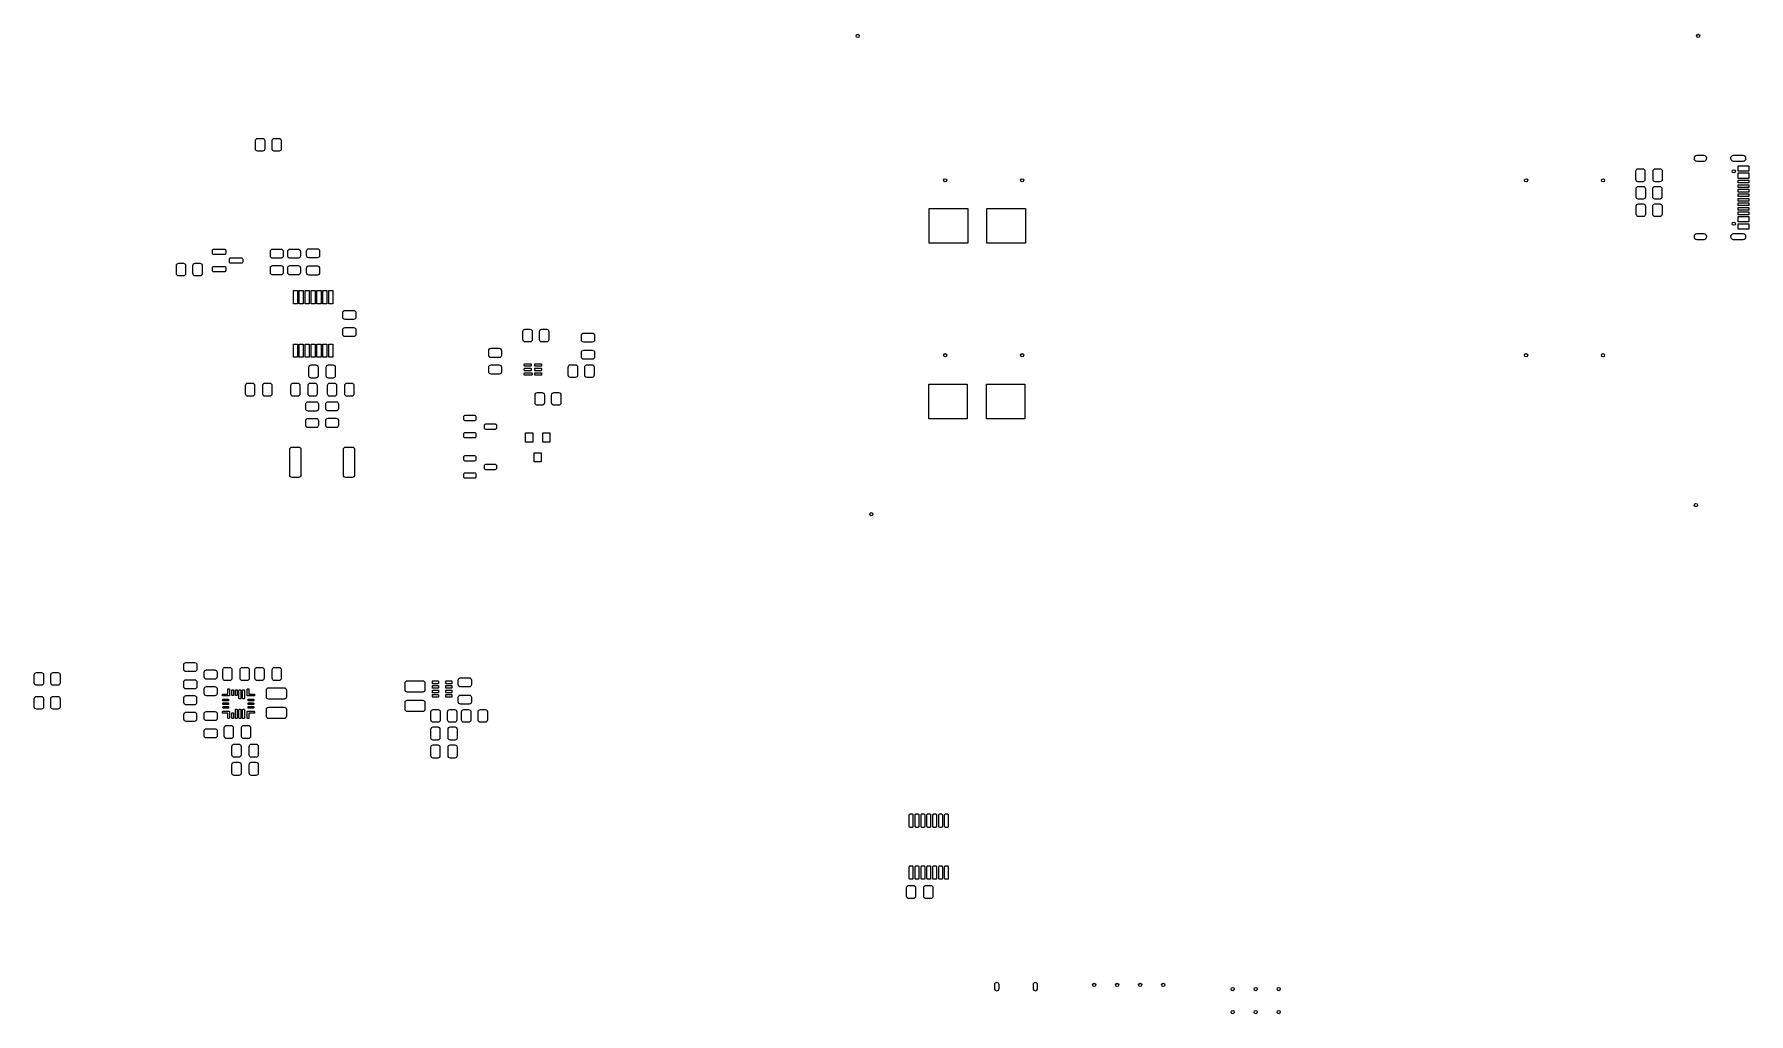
# Model space of a CAD drawing. Header units: inches. Extents: x 1.93 to 9.38, y -5.72 to -1.46.
import ezdxf

# ---------------------------------------------------------------- set-up
doc = ezdxf.new("R2010")
doc.units = ezdxf.units.IN
doc.header["$MEASUREMENT"] = 0
doc.layers.add('BLACK', color=250, linetype='CONTINUOUS')

msp = doc.modelspace()

# ---------------------------------------------------------------- linework, layer by layer
at = {"layer": 'BLACK', "linetype": 'CONTINUOUS'}
for p, q in [((2.8896, -1.9248), (2.8903, -1.921)), ((2.8896, -1.9602), (2.8896, -1.9248)), ((2.8903, -1.921), (2.8924, -1.9178)), ((2.8924, -1.9178), (2.8956, -1.9157)), ((2.8956, -1.9157), (2.8994, -1.915)), ((2.8994, -1.915), (2.9201, -1.915)), ((2.9201, -1.915), (2.9238, -1.9157)), ((2.9238, -1.9157), (2.927, -1.9178)), ((2.927, -1.9178), (2.9292, -1.921)), ((2.9292, -1.921), (2.9299, -1.9248)), ((2.9299, -1.9248), (2.9299, -1.9602)), ((2.9614, -1.9248), (2.9622, -1.921)), ((2.9614, -1.9602), (2.9614, -1.9248)), ((2.9622, -1.921), (2.9643, -1.9178)), ((2.9643, -1.9178), (2.9675, -1.9157)), ((2.9675, -1.9157), (2.9713, -1.915)), ((2.9713, -1.915), (2.9919, -1.915)), ((2.9919, -1.915), (2.9957, -1.9157)), ((2.9957, -1.9157), (2.9989, -1.9178)), ((2.9989, -1.9178), (3.001, -1.921)), ((3.001, -1.921), (3.0018, -1.9248)), ((3.0018, -1.9248), (3.0018, -1.9602)), ((2.8903, -1.964), (2.8896, -1.9602)), ((2.8924, -1.9672), (2.8903, -1.964)), ((2.8956, -1.9693), (2.8924, -1.9672)), ((2.8994, -1.9701), (2.8956, -1.9693)), ((2.9201, -1.9701), (2.8994, -1.9701)), ((2.9238, -1.9693), (2.9201, -1.9701)), ((2.927, -1.9672), (2.9238, -1.9693)), ((2.9292, -1.964), (2.927, -1.9672)), ((2.9299, -1.9602), (2.9292, -1.964)), ((2.9622, -1.964), (2.9614, -1.9602)), ((2.9643, -1.9672), (2.9622, -1.964)), ((2.9675, -1.9693), (2.9643, -1.9672)), ((2.9713, -1.9701), (2.9675, -1.9693)), ((2.9919, -1.9701), (2.9713, -1.9701)), ((2.9957, -1.9693), (2.9919, -1.9701)), ((2.9989, -1.9672), (2.9957, -1.9693)), ((3.001, -1.964), (2.9989, -1.9672)), ((3.0018, -1.9602), (3.001, -1.964)), ((9.1832, -1.9893), (9.1517, -1.9893)), ((9.3537, -1.9893), (9.3104, -1.9893)), ((8.8873, -2.0561), (8.8881, -2.0523)), ((8.8873, -2.0935), (8.8873, -2.0561)), ((8.8881, -2.0523), (8.8902, -2.0491)), ((8.8902, -2.0491), (8.8934, -2.047)), ((8.8934, -2.047), (8.8972, -2.0463)), ((8.8972, -2.0463), (8.9169, -2.0463)), ((8.9169, -2.0463), (8.9206, -2.047)), ((8.9206, -2.047), (8.9238, -2.0491)), ((8.9238, -2.0491), (8.9259, -2.0523)), ((8.9259, -2.0523), (8.9267, -2.0561)), ((8.9267, -2.0561), (8.9267, -2.0935)), ((8.9621, -2.0561), (8.9629, -2.0523)), ((8.9621, -2.0935), (8.9621, -2.0561)), ((8.9629, -2.0523), (8.965, -2.0491)), ((8.965, -2.0491), (8.9682, -2.047)), ((8.9682, -2.047), (8.972, -2.0463)), ((8.972, -2.0463), (8.9917, -2.0463)), ((8.9917, -2.0463), (8.9954, -2.047)), ((8.9954, -2.047), (8.9986, -2.0491)), ((8.9986, -2.0491), (9.0007, -2.0523)), ((9.0007, -2.0523), (9.0015, -2.0561)), ((9.0015, -2.0561), (9.0015, -2.0935)), ((9.1517, -2.0129), (9.1832, -2.0129)), ((9.3104, -2.0129), (9.3537, -2.0129)), ((9.332, -2.057), (9.332, -2.0334)), ((9.332, -2.0334), (9.3773, -2.0334)), ((9.3773, -2.057), (9.332, -2.057)), ((9.332, -2.0885), (9.332, -2.0649)), ((9.332, -2.0649), (9.3773, -2.0649)), ((9.3773, -2.0334), (9.3773, -2.057)), ((9.3773, -2.0649), (9.3773, -2.0885)), ((8.8881, -2.0973), (8.8873, -2.0935)), ((8.8902, -2.1005), (8.8881, -2.0973)), ((8.8882, -2.1333), (8.889, -2.1295)), ((8.8882, -2.1687), (8.8882, -2.1333)), ((8.889, -2.1295), (8.8911, -2.1263)), ((8.8934, -2.1026), (8.8902, -2.1005)), ((8.8911, -2.1263), (8.8943, -2.1242)), ((8.8972, -2.1033), (8.8934, -2.1026)), ((8.8943, -2.1242), (8.8981, -2.1234)), ((8.9169, -2.1033), (8.8972, -2.1033)), ((8.8981, -2.1234), (8.9187, -2.1234)), ((8.9206, -2.1026), (8.9169, -2.1033)), ((8.9187, -2.1234), (8.9225, -2.1242)), ((8.9238, -2.1005), (8.9206, -2.1026)), ((8.9225, -2.1242), (8.9257, -2.1263)), ((8.9259, -2.0973), (8.9238, -2.1005)), ((8.9257, -2.1263), (8.9278, -2.1295)), ((8.9267, -2.0935), (8.9259, -2.0973)), ((8.9278, -2.1295), (8.9286, -2.1333)), ((8.9286, -2.1333), (8.9286, -2.1687)), ((8.9601, -2.1333), (8.9608, -2.1295)), ((8.9601, -2.1687), (8.9601, -2.1333)), ((8.9608, -2.1295), (8.963, -2.1263)), ((8.9629, -2.0973), (8.9621, -2.0935)), ((8.965, -2.1005), (8.9629, -2.0973)), ((8.963, -2.1263), (8.9661, -2.1242)), ((8.9682, -2.1026), (8.965, -2.1005)), ((8.9661, -2.1242), (8.9699, -2.1234)), ((8.972, -2.1033), (8.9682, -2.1026)), ((8.9699, -2.1234), (8.9906, -2.1234)), ((8.9917, -2.1033), (8.972, -2.1033)), ((8.9906, -2.1234), (8.9943, -2.1242)), ((8.9954, -2.1026), (8.9917, -2.1033)), ((8.9943, -2.1242), (8.9975, -2.1263)), ((8.9986, -2.1005), (8.9954, -2.1026)), ((8.9975, -2.1263), (8.9997, -2.1295)), ((9.0007, -2.0973), (8.9986, -2.1005)), ((8.9997, -2.1295), (9.0004, -2.1333)), ((9.0004, -2.1333), (9.0004, -2.1687)), ((9.0015, -2.0935), (9.0007, -2.0973)), ((9.3773, -2.0885), (9.332, -2.0885)), ((9.332, -2.1082), (9.332, -2.0964)), ((9.332, -2.0964), (9.3773, -2.0964)), ((9.3773, -2.1082), (9.332, -2.1082)), ((9.332, -2.1279), (9.332, -2.1161)), ((9.332, -2.1161), (9.3773, -2.1161)), ((9.3773, -2.1279), (9.332, -2.1279)), ((9.332, -2.1476), (9.332, -2.1357)), ((9.332, -2.1357), (9.3773, -2.1357)), ((9.3773, -2.1476), (9.332, -2.1476)), ((9.332, -2.1672), (9.332, -2.1554)), ((9.332, -2.1554), (9.3773, -2.1554)), ((9.3773, -2.0964), (9.3773, -2.1082)), ((9.3773, -2.1161), (9.3773, -2.1279)), ((9.3773, -2.1357), (9.3773, -2.1476)), ((9.3773, -2.1554), (9.3773, -2.1672)), ((5.817, -2.3698), (5.817, -2.2198)), ((5.817, -2.2198), (5.9839, -2.2198)), ((5.9839, -2.2198), (5.9839, -2.3698)), ((6.0677, -2.3698), (6.0677, -2.2198)), ((6.0677, -2.2198), (6.2347, -2.2198)), ((6.2347, -2.2198), (6.2347, -2.3698)), ((8.889, -2.1725), (8.8882, -2.1687)), ((8.8884, -2.2088), (8.8892, -2.205)), ((8.8884, -2.2442), (8.8884, -2.2088)), ((8.8911, -2.1757), (8.889, -2.1725)), ((8.8892, -2.205), (8.8913, -2.2018)), ((8.8943, -2.1778), (8.8911, -2.1757)), ((8.8913, -2.2018), (8.8945, -2.1997)), ((8.8981, -2.1785), (8.8943, -2.1778)), ((8.8945, -2.1997), (8.8983, -2.1989)), ((8.9187, -2.1785), (8.8981, -2.1785)), ((8.8983, -2.1989), (8.919, -2.1989)), ((8.9225, -2.1778), (8.9187, -2.1785)), ((8.919, -2.1989), (8.9227, -2.1997)), ((8.9257, -2.1757), (8.9225, -2.1778)), ((8.9227, -2.1997), (8.9259, -2.2018)), ((8.9278, -2.1725), (8.9257, -2.1757)), ((8.9259, -2.2018), (8.928, -2.205)), ((8.9286, -2.1687), (8.9278, -2.1725)), ((8.928, -2.205), (8.9288, -2.2088)), ((8.9288, -2.2088), (8.9288, -2.2442)), ((8.9608, -2.1725), (8.9601, -2.1687)), ((8.9603, -2.2088), (8.961, -2.205)), ((8.9603, -2.2442), (8.9603, -2.2088)), ((8.963, -2.1757), (8.9608, -2.1725)), ((8.961, -2.205), (8.9632, -2.2018)), ((8.9661, -2.1778), (8.963, -2.1757)), ((8.9632, -2.2018), (8.9664, -2.1997)), ((8.9699, -2.1785), (8.9661, -2.1778)), ((8.9664, -2.1997), (8.9701, -2.1989)), ((8.9906, -2.1785), (8.9699, -2.1785)), ((8.9701, -2.1989), (8.9908, -2.1989)), ((8.9943, -2.1778), (8.9906, -2.1785)), ((8.9908, -2.1989), (8.9946, -2.1997)), ((8.9975, -2.1757), (8.9943, -2.1778)), ((8.9946, -2.1997), (8.9978, -2.2018)), ((8.9997, -2.1725), (8.9975, -2.1757)), ((8.9978, -2.2018), (8.9999, -2.205)), ((9.0004, -2.1687), (8.9997, -2.1725)), ((8.9999, -2.205), (9.0006, -2.2088)), ((9.0006, -2.2088), (9.0006, -2.2442)), ((9.3773, -2.1672), (9.332, -2.1672)), ((9.332, -2.1869), (9.332, -2.1751)), ((9.332, -2.1751), (9.3773, -2.1751)), ((9.3773, -2.1869), (9.332, -2.1869)), ((9.332, -2.2066), (9.332, -2.1948)), ((9.332, -2.1948), (9.3773, -2.1948)), ((9.3773, -2.2066), (9.332, -2.2066)), ((9.332, -2.2263), (9.332, -2.2145)), ((9.332, -2.2145), (9.3773, -2.2145)), ((9.3773, -2.2263), (9.332, -2.2263)), ((9.332, -2.246), (9.332, -2.2342)), ((9.332, -2.2342), (9.3773, -2.2342)), ((9.3773, -2.1751), (9.3773, -2.1869)), ((9.3773, -2.1948), (9.3773, -2.2066)), ((9.3773, -2.2145), (9.3773, -2.2263)), ((9.3773, -2.2342), (9.3773, -2.246)), ((8.8892, -2.248), (8.8884, -2.2442)), ((8.8913, -2.2512), (8.8892, -2.248)), ((8.8945, -2.2533), (8.8913, -2.2512)), ((8.8983, -2.2541), (8.8945, -2.2533)), ((8.919, -2.2541), (8.8983, -2.2541)), ((8.9227, -2.2533), (8.919, -2.2541)), ((8.9259, -2.2512), (8.9227, -2.2533)), ((8.928, -2.248), (8.9259, -2.2512)), ((8.9288, -2.2442), (8.928, -2.248)), ((8.961, -2.248), (8.9603, -2.2442)), ((8.9632, -2.2512), (8.961, -2.248)), ((8.9664, -2.2533), (8.9632, -2.2512)), ((8.9701, -2.2541), (8.9664, -2.2533)), ((8.9908, -2.2541), (8.9701, -2.2541)), ((8.9946, -2.2533), (8.9908, -2.2541)), ((8.9978, -2.2512), (8.9946, -2.2533)), ((8.9999, -2.248), (8.9978, -2.2512)), ((9.0006, -2.2442), (8.9999, -2.248)), ((9.3773, -2.246), (9.332, -2.246)), ((9.332, -2.2775), (9.332, -2.2539)), ((9.332, -2.2539), (9.3773, -2.2539)), ((9.3773, -2.2775), (9.332, -2.2775)), ((9.332, -2.309), (9.332, -2.2854)), ((9.332, -2.2854), (9.3773, -2.2854)), ((9.3773, -2.309), (9.332, -2.309)), ((9.3773, -2.2539), (9.3773, -2.2775)), ((9.3773, -2.2854), (9.3773, -2.309)), ((5.9839, -2.3698), (5.817, -2.3698)), ((6.2347, -2.3698), (6.0677, -2.3698)), ((9.1832, -2.3294), (9.1517, -2.3294)), ((9.1517, -2.3531), (9.1832, -2.3531)), ((9.3537, -2.3294), (9.3104, -2.3294)), ((9.3104, -2.3531), (9.3537, -2.3531)), ((2.5487, -2.4596), (2.5518, -2.4574)), ((2.5518, -2.4574), (2.5556, -2.4567)), ((2.5556, -2.4567), (2.5763, -2.4567)), ((2.5763, -2.4567), (2.58, -2.4574)), ((2.58, -2.4574), (2.5832, -2.4596)), ((2.6205, -2.4596), (2.6237, -2.4574)), ((2.6237, -2.4574), (2.6275, -2.4567)), ((2.6275, -2.4567), (2.6481, -2.4567)), ((2.6481, -2.4567), (2.6519, -2.4574)), ((2.6519, -2.4574), (2.6551, -2.4596)), ((2.7023, -2.4016), (2.7027, -2.3993)), ((2.7023, -2.4134), (2.7023, -2.4016)), ((2.7027, -2.4156), (2.7023, -2.4134)), ((2.7027, -2.3993), (2.704, -2.3974)), ((2.704, -2.4176), (2.7027, -2.4156)), ((2.704, -2.3974), (2.7059, -2.3961)), ((2.7059, -2.4188), (2.704, -2.4176)), ((2.7059, -2.3961), (2.7082, -2.3957)), ((2.7082, -2.4193), (2.7059, -2.4188)), ((2.7082, -2.3957), (2.7544, -2.3957)), ((2.7544, -2.4193), (2.7082, -2.4193)), ((2.7544, -2.3957), (2.7567, -2.3961)), ((2.7567, -2.4188), (2.7544, -2.4193)), ((2.7567, -2.3961), (2.7586, -2.3974)), ((2.7586, -2.4176), (2.7567, -2.4188)), ((2.7586, -2.3974), (2.7599, -2.3993)), ((2.7599, -2.4156), (2.7586, -2.4176)), ((2.7599, -2.3993), (2.7603, -2.4016)), ((2.7603, -2.4134), (2.7599, -2.4156)), ((2.7603, -2.4016), (2.7603, -2.4134)), ((2.7761, -2.439), (2.7765, -2.4367)), ((2.7761, -2.4508), (2.7761, -2.439)), ((2.7765, -2.453), (2.7761, -2.4508)), ((2.7765, -2.4367), (2.7778, -2.4348)), ((2.7778, -2.455), (2.7765, -2.453)), ((2.7778, -2.4348), (2.7797, -2.4335)), ((2.7797, -2.4562), (2.7778, -2.455)), ((2.7797, -2.4335), (2.782, -2.4331)), ((2.782, -2.4567), (2.7797, -2.4562)), ((2.782, -2.4331), (2.8282, -2.4331)), ((2.8282, -2.4567), (2.782, -2.4567)), ((2.8282, -2.4331), (2.8305, -2.4335)), ((2.8305, -2.4562), (2.8282, -2.4567)), ((2.8305, -2.4335), (2.8324, -2.4348)), ((2.8324, -2.455), (2.8305, -2.4562)), ((2.8324, -2.4348), (2.8337, -2.4367)), ((2.8337, -2.453), (2.8324, -2.455)), ((2.8337, -2.4367), (2.8342, -2.439)), ((2.8342, -2.4508), (2.8337, -2.453)), ((2.8342, -2.439), (2.8342, -2.4508)), ((2.9547, -2.405), (2.9555, -2.4013)), ((2.9547, -2.4257), (2.9547, -2.405)), ((2.9555, -2.4295), (2.9547, -2.4257)), ((2.9555, -2.4013), (2.9576, -2.3981)), ((2.9576, -2.4326), (2.9555, -2.4295)), ((2.9576, -2.3981), (2.9608, -2.3959)), ((2.9608, -2.4348), (2.9576, -2.4326)), ((2.9608, -2.3959), (2.9646, -2.3952)), ((2.9646, -2.4355), (2.9608, -2.4348)), ((2.9646, -2.3952), (3, -2.3952)), ((3, -2.4355), (2.9646, -2.4355)), ((3, -2.3952), (3.0038, -2.3959)), ((3.0038, -2.4348), (3, -2.4355)), ((3.0038, -2.3959), (3.007, -2.3981)), ((3.007, -2.4326), (3.0038, -2.4348)), ((3.007, -2.3981), (3.0091, -2.4013)), ((3.0091, -2.4295), (3.007, -2.4326)), ((3.0091, -2.4013), (3.0098, -2.405)), ((3.0098, -2.4257), (3.0091, -2.4295)), ((3.0098, -2.405), (3.0098, -2.4257)), ((3.0295, -2.405), (3.0303, -2.4013)), ((3.0295, -2.4257), (3.0295, -2.405)), ((3.0303, -2.4295), (3.0295, -2.4257)), ((3.0303, -2.4013), (3.0324, -2.3981)), ((3.0324, -2.4326), (3.0303, -2.4295)), ((3.0324, -2.3981), (3.0356, -2.3959)), ((3.0356, -2.4348), (3.0324, -2.4326)), ((3.0356, -2.3959), (3.0394, -2.3952)), ((3.0394, -2.4355), (3.0356, -2.4348)), ((3.0394, -2.3952), (3.0748, -2.3952)), ((3.0748, -2.4355), (3.0394, -2.4355)), ((3.0748, -2.3952), (3.0786, -2.3959)), ((3.0786, -2.4348), (3.0748, -2.4355)), ((3.0786, -2.3959), (3.0818, -2.3981)), ((3.0818, -2.4326), (3.0786, -2.4348)), ((3.0818, -2.3981), (3.0839, -2.4013)), ((3.0839, -2.4295), (3.0818, -2.4326)), ((3.0839, -2.4013), (3.0846, -2.405)), ((3.0846, -2.4257), (3.0839, -2.4295)), ((3.0846, -2.405), (3.0846, -2.4257)), ((3.1112, -2.4035), (3.112, -2.3998)), ((3.1112, -2.4232), (3.1112, -2.4035)), ((3.112, -2.427), (3.1112, -2.4232)), ((3.112, -2.3998), (3.1141, -2.3966)), ((3.1141, -2.4302), (3.112, -2.427)), ((3.1141, -2.3966), (3.1173, -2.3944)), ((3.1173, -2.4323), (3.1141, -2.4302)), ((3.1173, -2.3944), (3.1211, -2.3937)), ((3.1211, -2.4331), (3.1173, -2.4323)), ((3.1211, -2.3937), (3.1585, -2.3937)), ((3.1585, -2.4331), (3.1211, -2.4331)), ((3.1585, -2.3937), (3.1622, -2.3944)), ((3.1622, -2.4323), (3.1585, -2.4331)), ((3.1622, -2.3944), (3.1654, -2.3966)), ((3.1654, -2.4302), (3.1622, -2.4323)), ((3.1654, -2.3966), (3.1676, -2.3998)), ((3.1676, -2.427), (3.1654, -2.4302)), ((3.1676, -2.3998), (3.1683, -2.4035)), ((3.1683, -2.4232), (3.1676, -2.427)), ((3.1683, -2.4035), (3.1683, -2.4232)), ((2.5458, -2.4665), (2.5465, -2.4628)), ((2.5458, -2.502), (2.5458, -2.4665)), ((2.5465, -2.5057), (2.5458, -2.502)), ((2.5465, -2.4628), (2.5487, -2.4596)), ((2.5487, -2.5089), (2.5465, -2.5057)), ((2.5518, -2.5111), (2.5487, -2.5089)), ((2.5556, -2.5118), (2.5518, -2.5111)), ((2.5763, -2.5118), (2.5556, -2.5118)), ((2.58, -2.5111), (2.5763, -2.5118)), ((2.5832, -2.5089), (2.58, -2.5111)), ((2.5832, -2.4596), (2.5854, -2.4628)), ((2.5854, -2.5057), (2.5832, -2.5089)), ((2.5854, -2.4628), (2.5861, -2.4665)), ((2.5861, -2.502), (2.5854, -2.5057)), ((2.5861, -2.4665), (2.5861, -2.502)), ((2.6176, -2.4665), (2.6184, -2.4628)), ((2.6176, -2.502), (2.6176, -2.4665)), ((2.6184, -2.5057), (2.6176, -2.502)), ((2.6184, -2.4628), (2.6205, -2.4596)), ((2.6205, -2.5089), (2.6184, -2.5057)), ((2.6237, -2.5111), (2.6205, -2.5089)), ((2.6275, -2.5118), (2.6237, -2.5111)), ((2.6481, -2.5118), (2.6275, -2.5118)), ((2.6519, -2.5111), (2.6481, -2.5118)), ((2.6551, -2.5089), (2.6519, -2.5111)), ((2.6551, -2.4596), (2.6572, -2.4628)), ((2.6572, -2.5057), (2.6551, -2.5089)), ((2.6572, -2.4628), (2.658, -2.4665)), ((2.658, -2.502), (2.6572, -2.5057)), ((2.658, -2.4665), (2.658, -2.502)), ((2.7023, -2.4764), (2.7027, -2.4741)), ((2.7023, -2.4882), (2.7023, -2.4764)), ((2.7027, -2.4904), (2.7023, -2.4882)), ((2.7027, -2.4741), (2.704, -2.4722)), ((2.704, -2.4924), (2.7027, -2.4904)), ((2.704, -2.4722), (2.7059, -2.4709)), ((2.7059, -2.4936), (2.704, -2.4924)), ((2.7059, -2.4709), (2.7082, -2.4705)), ((2.7082, -2.4941), (2.7059, -2.4936)), ((2.7082, -2.4705), (2.7544, -2.4705)), ((2.7544, -2.4941), (2.7082, -2.4941)), ((2.7544, -2.4705), (2.7567, -2.4709)), ((2.7567, -2.4936), (2.7544, -2.4941)), ((2.7567, -2.4709), (2.7586, -2.4722)), ((2.7586, -2.4924), (2.7567, -2.4936)), ((2.7586, -2.4722), (2.7599, -2.4741)), ((2.7599, -2.4904), (2.7586, -2.4924)), ((2.7599, -2.4741), (2.7603, -2.4764)), ((2.7603, -2.4882), (2.7599, -2.4904)), ((2.7603, -2.4764), (2.7603, -2.4882)), ((2.9547, -2.4769), (2.9555, -2.4731)), ((2.9547, -2.4975), (2.9547, -2.4769)), ((2.9555, -2.5013), (2.9547, -2.4975)), ((2.9555, -2.4731), (2.9576, -2.4699)), ((2.9576, -2.5045), (2.9555, -2.5013)), ((2.9576, -2.4699), (2.9608, -2.4678)), ((2.9608, -2.5066), (2.9576, -2.5045)), ((2.9608, -2.4678), (2.9646, -2.467)), ((2.9646, -2.5074), (2.9608, -2.5066)), ((2.9646, -2.467), (3, -2.467)), ((3, -2.5074), (2.9646, -2.5074)), ((3, -2.467), (3.0038, -2.4678)), ((3.0038, -2.5066), (3, -2.5074)), ((3.0038, -2.4678), (3.007, -2.4699)), ((3.007, -2.5045), (3.0038, -2.5066)), ((3.007, -2.4699), (3.0091, -2.4731)), ((3.0091, -2.5013), (3.007, -2.5045)), ((3.0091, -2.4731), (3.0098, -2.4769)), ((3.0098, -2.4975), (3.0091, -2.5013)), ((3.0098, -2.4769), (3.0098, -2.4975)), ((3.0295, -2.4769), (3.0303, -2.4731)), ((3.0295, -2.4975), (3.0295, -2.4769)), ((3.0303, -2.5013), (3.0295, -2.4975)), ((3.0303, -2.4731), (3.0324, -2.4699)), ((3.0324, -2.5045), (3.0303, -2.5013)), ((3.0324, -2.4699), (3.0356, -2.4678)), ((3.0356, -2.5066), (3.0324, -2.5045)), ((3.0356, -2.4678), (3.0394, -2.467)), ((3.0394, -2.5074), (3.0356, -2.5066)), ((3.0394, -2.467), (3.0748, -2.467)), ((3.0748, -2.5074), (3.0394, -2.5074)), ((3.0748, -2.467), (3.0786, -2.4678)), ((3.0786, -2.5066), (3.0748, -2.5074)), ((3.0786, -2.4678), (3.0818, -2.4699)), ((3.0818, -2.5045), (3.0786, -2.5066)), ((3.0818, -2.4699), (3.0839, -2.4731)), ((3.0839, -2.5013), (3.0818, -2.5045)), ((3.0839, -2.4731), (3.0846, -2.4769)), ((3.0846, -2.4975), (3.0839, -2.5013)), ((3.0846, -2.4769), (3.0846, -2.4975)), ((3.1112, -2.4783), (3.112, -2.4746)), ((3.1112, -2.498), (3.1112, -2.4783)), ((3.112, -2.5018), (3.1112, -2.498)), ((3.112, -2.4746), (3.1141, -2.4714)), ((3.1141, -2.505), (3.112, -2.5018)), ((3.1141, -2.4714), (3.1173, -2.4693)), ((3.1173, -2.5071), (3.1141, -2.505)), ((3.1173, -2.4693), (3.1211, -2.4685)), ((3.1211, -2.5079), (3.1173, -2.5071)), ((3.1211, -2.4685), (3.1585, -2.4685)), ((3.1585, -2.5079), (3.1211, -2.5079)), ((3.1585, -2.4685), (3.1622, -2.4693)), ((3.1622, -2.5071), (3.1585, -2.5079)), ((3.1622, -2.4693), (3.1654, -2.4714)), ((3.1654, -2.505), (3.1622, -2.5071)), ((3.1654, -2.4714), (3.1676, -2.4746)), ((3.1676, -2.5018), (3.1654, -2.505)), ((3.1676, -2.4746), (3.1683, -2.4783)), ((3.1683, -2.498), (3.1676, -2.5018)), ((3.1683, -2.4783), (3.1683, -2.498)), ((3.0541, -2.6329), (3.0541, -2.5758)), ((3.0541, -2.5758), (3.0719, -2.5758)), ((3.0719, -2.5758), (3.0719, -2.6329)), ((3.0797, -2.6329), (3.0797, -2.5758)), ((3.0797, -2.5758), (3.0974, -2.5758)), ((3.0974, -2.5758), (3.0974, -2.6329)), ((3.1053, -2.6329), (3.1053, -2.5758)), ((3.1053, -2.5758), (3.123, -2.5758)), ((3.123, -2.5758), (3.123, -2.6329)), ((3.1309, -2.6329), (3.1309, -2.5758)), ((3.1309, -2.5758), (3.1486, -2.5758)), ((3.1486, -2.5758), (3.1486, -2.6329)), ((3.1565, -2.6329), (3.1565, -2.5758)), ((3.1565, -2.5758), (3.1742, -2.5758)), ((3.1742, -2.5758), (3.1742, -2.6329)), ((3.1821, -2.6329), (3.1821, -2.5758)), ((3.1821, -2.5758), (3.1998, -2.5758)), ((3.1998, -2.5758), (3.1998, -2.6329)), ((3.2077, -2.6329), (3.2077, -2.5758)), ((3.2077, -2.5758), (3.2254, -2.5758)), ((3.2254, -2.5758), (3.2254, -2.6329)), ((3.0719, -2.6329), (3.0541, -2.6329)), ((3.0974, -2.6329), (3.0797, -2.6329)), ((3.123, -2.6329), (3.1053, -2.6329)), ((3.1486, -2.6329), (3.1309, -2.6329)), ((3.1742, -2.6329), (3.1565, -2.6329)), ((3.1998, -2.6329), (3.1821, -2.6329)), ((3.2254, -2.6329), (3.2077, -2.6329)), ((3.2687, -2.6713), (3.2694, -2.6675)), ((3.2687, -2.6909), (3.2687, -2.6713)), ((3.2694, -2.6675), (3.2716, -2.6643)), ((3.2716, -2.6643), (3.2748, -2.6622)), ((3.2748, -2.6622), (3.2785, -2.6614)), ((3.2785, -2.6614), (3.3159, -2.6614)), ((3.3159, -2.6614), (3.3197, -2.6622)), ((3.3197, -2.6622), (3.3229, -2.6643)), ((3.3229, -2.6643), (3.325, -2.6675)), ((3.325, -2.6675), (3.3258, -2.6713)), ((3.3258, -2.6713), (3.3258, -2.6909)), ((3.2694, -2.6947), (3.2687, -2.6909)), ((3.2687, -2.7461), (3.2694, -2.7423)), ((3.2687, -2.7657), (3.2687, -2.7461)), ((3.2716, -2.6979), (3.2694, -2.6947)), ((3.2694, -2.7423), (3.2716, -2.7391)), ((3.2748, -2.7), (3.2716, -2.6979)), ((3.2716, -2.7391), (3.2748, -2.737)), ((3.2785, -2.7008), (3.2748, -2.7)), ((3.2748, -2.737), (3.2785, -2.7362)), ((3.3159, -2.7008), (3.2785, -2.7008)), ((3.2785, -2.7362), (3.3159, -2.7362)), ((3.3197, -2.7), (3.3159, -2.7008)), ((3.3159, -2.7362), (3.3197, -2.737)), ((3.3229, -2.6979), (3.3197, -2.7)), ((3.3197, -2.737), (3.3229, -2.7391)), ((3.325, -2.6947), (3.3229, -2.6979)), ((3.3229, -2.7391), (3.325, -2.7423)), ((3.3258, -2.6909), (3.325, -2.6947)), ((3.325, -2.7423), (3.3258, -2.7461)), ((3.3258, -2.7461), (3.3258, -2.7657)), ((4.0517, -2.753), (4.0524, -2.7492)), ((4.0517, -2.7884), (4.0517, -2.753)), ((4.0524, -2.7492), (4.0546, -2.746)), ((4.0546, -2.746), (4.0577, -2.7439)), ((4.0577, -2.7439), (4.0615, -2.7431)), ((4.0615, -2.7431), (4.0822, -2.7431)), ((4.0822, -2.7431), (4.086, -2.7439)), ((4.086, -2.7439), (4.0891, -2.746)), ((4.0891, -2.746), (4.0913, -2.7492)), ((4.0913, -2.7492), (4.092, -2.753)), ((4.092, -2.753), (4.092, -2.7884)), ((4.1235, -2.753), (4.1243, -2.7492)), ((4.1235, -2.7884), (4.1235, -2.753)), ((4.1243, -2.7492), (4.1264, -2.746)), ((4.1264, -2.746), (4.1296, -2.7439)), ((4.1296, -2.7439), (4.1334, -2.7431)), ((4.1334, -2.7431), (4.154, -2.7431)), ((4.154, -2.7431), (4.1578, -2.7439)), ((4.1578, -2.7439), (4.161, -2.746)), ((4.161, -2.746), (4.1631, -2.7492)), ((4.1631, -2.7492), (4.1639, -2.753)), ((4.1639, -2.753), (4.1639, -2.7884)), ((3.0541, -2.8652), (3.0541, -2.8081)), ((3.0541, -2.8081), (3.0719, -2.8081)), ((3.0719, -2.8081), (3.0719, -2.8652)), ((3.0797, -2.8652), (3.0797, -2.8081)), ((3.0797, -2.8081), (3.0974, -2.8081)), ((3.0974, -2.8081), (3.0974, -2.8652)), ((3.1053, -2.8652), (3.1053, -2.8081)), ((3.1053, -2.8081), (3.123, -2.8081)), ((3.123, -2.8081), (3.123, -2.8652)), ((3.1309, -2.8652), (3.1309, -2.8081)), ((3.1309, -2.8081), (3.1486, -2.8081)), ((3.1486, -2.8081), (3.1486, -2.8652)), ((3.1565, -2.8652), (3.1565, -2.8081)), ((3.1565, -2.8081), (3.1742, -2.8081)), ((3.1742, -2.8081), (3.1742, -2.8652)), ((3.1821, -2.8652), (3.1821, -2.8081)), ((3.1821, -2.8081), (3.1998, -2.8081)), ((3.1998, -2.8081), (3.1998, -2.8652)), ((3.2077, -2.8652), (3.2077, -2.8081)), ((3.2077, -2.8081), (3.2254, -2.8081)), ((3.2254, -2.8081), (3.2254, -2.8652)), ((3.2694, -2.7695), (3.2687, -2.7657)), ((3.2716, -2.7727), (3.2694, -2.7695)), ((3.2748, -2.7748), (3.2716, -2.7727)), ((3.2785, -2.7756), (3.2748, -2.7748)), ((3.3159, -2.7756), (3.2785, -2.7756)), ((3.3197, -2.7748), (3.3159, -2.7756)), ((3.3229, -2.7727), (3.3197, -2.7748)), ((3.325, -2.7695), (3.3229, -2.7727)), ((3.3258, -2.7657), (3.325, -2.7695)), ((3.9038, -2.8324), (3.9059, -2.8292)), ((3.9059, -2.8292), (3.9091, -2.827)), ((3.9091, -2.827), (3.9129, -2.8263)), ((3.9129, -2.8263), (3.9483, -2.8263)), ((3.9483, -2.8263), (3.9521, -2.827)), ((3.9521, -2.827), (3.9553, -2.8292)), ((3.9553, -2.8292), (3.9574, -2.8324)), ((4.0524, -2.7922), (4.0517, -2.7884)), ((4.0546, -2.7953), (4.0524, -2.7922)), ((4.0577, -2.7975), (4.0546, -2.7953)), ((4.0615, -2.7982), (4.0577, -2.7975)), ((4.0822, -2.7982), (4.0615, -2.7982)), ((4.086, -2.7975), (4.0822, -2.7982)), ((4.0891, -2.7953), (4.086, -2.7975)), ((4.0913, -2.7922), (4.0891, -2.7953)), ((4.092, -2.7884), (4.0913, -2.7922)), ((4.1243, -2.7922), (4.1235, -2.7884)), ((4.1264, -2.7953), (4.1243, -2.7922)), ((4.1296, -2.7975), (4.1264, -2.7953)), ((4.1334, -2.7982), (4.1296, -2.7975)), ((4.154, -2.7982), (4.1334, -2.7982)), ((4.1578, -2.7975), (4.154, -2.7982)), ((4.161, -2.7953), (4.1578, -2.7975)), ((4.1631, -2.7922), (4.161, -2.7953)), ((4.1639, -2.7884), (4.1631, -2.7922)), ((4.3056, -2.7697), (4.3064, -2.7659)), ((4.3056, -2.7894), (4.3056, -2.7697)), ((4.3064, -2.7931), (4.3056, -2.7894)), ((4.3064, -2.7659), (4.3085, -2.7627)), ((4.3085, -2.7963), (4.3064, -2.7931)), ((4.3085, -2.7627), (4.3117, -2.7606)), ((4.3117, -2.7985), (4.3085, -2.7963)), ((4.3117, -2.7606), (4.3155, -2.7598)), ((4.3155, -2.7992), (4.3117, -2.7985)), ((4.3155, -2.7598), (4.3529, -2.7598)), ((4.3529, -2.7992), (4.3155, -2.7992)), ((4.3529, -2.7598), (4.3566, -2.7606)), ((4.3566, -2.7985), (4.3529, -2.7992)), ((4.3566, -2.7606), (4.3598, -2.7627)), ((4.3598, -2.7963), (4.3566, -2.7985)), ((4.3598, -2.7627), (4.3619, -2.7659)), ((4.3619, -2.7931), (4.3598, -2.7963)), ((4.3619, -2.7659), (4.3627, -2.7697)), ((4.3627, -2.7894), (4.3619, -2.7931)), ((4.3627, -2.7697), (4.3627, -2.7894)), ((3.0719, -2.8652), (3.0541, -2.8652)), ((3.0974, -2.8652), (3.0797, -2.8652)), ((3.123, -2.8652), (3.1053, -2.8652)), ((3.122, -2.9085), (3.1228, -2.9047)), ((3.1228, -2.9047), (3.1249, -2.9015)), ((3.1249, -2.9015), (3.1281, -2.8994)), ((3.1281, -2.8994), (3.1319, -2.8986)), ((3.1486, -2.8652), (3.1309, -2.8652)), ((3.1319, -2.8986), (3.1516, -2.8986)), ((3.1516, -2.8986), (3.1553, -2.8994)), ((3.1553, -2.8994), (3.1585, -2.9015)), ((3.1742, -2.8652), (3.1565, -2.8652)), ((3.1585, -2.9015), (3.1607, -2.9047)), ((3.1607, -2.9047), (3.1614, -2.9085)), ((3.1998, -2.8652), (3.1821, -2.8652)), ((3.1969, -2.9085), (3.1976, -2.9047)), ((3.1976, -2.9047), (3.1997, -2.9015)), ((3.1997, -2.9015), (3.2029, -2.8994)), ((3.2029, -2.8994), (3.2067, -2.8986)), ((3.2067, -2.8986), (3.2264, -2.8986)), ((3.2254, -2.8652), (3.2077, -2.8652)), ((3.2264, -2.8986), (3.2301, -2.8994)), ((3.2301, -2.8994), (3.2333, -2.9015)), ((3.2333, -2.9015), (3.2355, -2.9047)), ((3.2355, -2.9047), (3.2362, -2.9085)), ((3.9031, -2.8361), (3.9038, -2.8324)), ((3.9031, -2.8568), (3.9031, -2.8361)), ((3.9038, -2.8606), (3.9031, -2.8568)), ((3.9031, -2.908), (3.9038, -2.9042)), ((3.9059, -2.8638), (3.9038, -2.8606)), ((3.9038, -2.9042), (3.9059, -2.901)), ((3.9091, -2.8659), (3.9059, -2.8638)), ((3.9059, -2.901), (3.9091, -2.8989)), ((3.9129, -2.8666), (3.9091, -2.8659)), ((3.9091, -2.8989), (3.9129, -2.8981)), ((3.9483, -2.8666), (3.9129, -2.8666)), ((3.9129, -2.8981), (3.9483, -2.8981)), ((3.9521, -2.8659), (3.9483, -2.8666)), ((3.9483, -2.8981), (3.9521, -2.8989)), ((3.9553, -2.8638), (3.9521, -2.8659)), ((3.9521, -2.8989), (3.9553, -2.901)), ((3.9574, -2.8606), (3.9553, -2.8638)), ((3.9553, -2.901), (3.9574, -2.9042)), ((3.9574, -2.8324), (3.9582, -2.8361)), ((3.9582, -2.8568), (3.9574, -2.8606)), ((3.9574, -2.9042), (3.9582, -2.908)), ((3.9582, -2.8361), (3.9582, -2.8568)), ((4.0576, -2.8959), (4.0578, -2.8948)), ((4.0576, -2.9014), (4.0576, -2.8959)), ((4.0578, -2.9024), (4.0576, -2.9014)), ((4.0578, -2.8948), (4.0584, -2.8939)), ((4.0584, -2.9033), (4.0578, -2.9024)), ((4.0584, -2.8939), (4.0593, -2.8933)), ((4.0593, -2.9039), (4.0584, -2.9033)), ((4.0593, -2.8933), (4.0603, -2.8931)), ((4.0603, -2.9041), (4.0593, -2.9039)), ((4.0603, -2.8931), (4.0844, -2.8931)), ((4.0844, -2.9041), (4.0603, -2.9041)), ((4.0844, -2.8931), (4.0854, -2.8933)), ((4.0854, -2.9039), (4.0844, -2.9041)), ((4.0854, -2.8933), (4.0863, -2.8939)), ((4.0863, -2.9033), (4.0854, -2.9039)), ((4.0863, -2.8939), (4.0869, -2.8948)), ((4.0869, -2.9024), (4.0863, -2.9033)), ((4.0869, -2.8948), (4.0871, -2.8959)), ((4.0871, -2.9014), (4.0869, -2.9024)), ((4.0871, -2.8959), (4.0871, -2.9014)), ((4.1029, -2.8959), (4.1031, -2.8948)), ((4.1029, -2.9014), (4.1029, -2.8959)), ((4.1031, -2.9024), (4.1029, -2.9014)), ((4.1031, -2.8948), (4.1037, -2.8939)), ((4.1037, -2.9033), (4.1031, -2.9024)), ((4.1037, -2.8939), (4.1046, -2.8933)), ((4.1046, -2.9039), (4.1037, -2.9033)), ((4.1046, -2.8933), (4.1056, -2.8931)), ((4.1056, -2.9041), (4.1046, -2.9039)), ((4.1056, -2.8931), (4.1296, -2.8931)), ((4.1296, -2.9041), (4.1056, -2.9041)), ((4.1296, -2.8931), (4.1307, -2.8933)), ((4.1307, -2.9039), (4.1296, -2.9041)), ((4.1307, -2.8933), (4.1316, -2.8939)), ((4.1316, -2.9033), (4.1307, -2.9039)), ((4.1316, -2.8939), (4.1322, -2.8948)), ((4.1322, -2.9024), (4.1316, -2.9033)), ((4.1322, -2.8948), (4.1324, -2.8959)), ((4.1324, -2.9014), (4.1322, -2.9024)), ((4.1324, -2.8959), (4.1324, -2.9014)), ((4.2485, -2.9075), (4.2493, -2.9037)), ((4.2493, -2.9037), (4.2514, -2.9005)), ((4.2514, -2.9005), (4.2546, -2.8984)), ((4.2546, -2.8984), (4.2584, -2.8976)), ((4.2584, -2.8976), (4.279, -2.8976)), ((4.279, -2.8976), (4.2828, -2.8984)), ((4.2828, -2.8984), (4.286, -2.9005)), ((4.286, -2.9005), (4.2881, -2.9037)), ((4.2881, -2.9037), (4.2889, -2.9075)), ((4.3056, -2.8445), (4.3064, -2.8407)), ((4.3056, -2.8642), (4.3056, -2.8445)), ((4.3064, -2.8679), (4.3056, -2.8642)), ((4.3064, -2.8407), (4.3085, -2.8375)), ((4.3085, -2.8711), (4.3064, -2.8679)), ((4.3085, -2.8375), (4.3117, -2.8354)), ((4.3117, -2.8733), (4.3085, -2.8711)), ((4.3117, -2.8354), (4.3155, -2.8346)), ((4.3155, -2.874), (4.3117, -2.8733)), ((4.3155, -2.8346), (4.3529, -2.8346)), ((4.3529, -2.874), (4.3155, -2.874)), ((4.3204, -2.9075), (4.3211, -2.9037)), ((4.3211, -2.9037), (4.3233, -2.9005)), ((4.3233, -2.9005), (4.3264, -2.8984)), ((4.3264, -2.8984), (4.3302, -2.8976)), ((4.3302, -2.8976), (4.3509, -2.8976)), ((4.3509, -2.8976), (4.3547, -2.8984)), ((4.3529, -2.8346), (4.3566, -2.8354)), ((4.3566, -2.8733), (4.3529, -2.874)), ((4.3547, -2.8984), (4.3578, -2.9005)), ((4.3566, -2.8354), (4.3598, -2.8375)), ((4.3598, -2.8711), (4.3566, -2.8733)), ((4.3578, -2.9005), (4.36, -2.9037)), ((4.3598, -2.8375), (4.3619, -2.8407)), ((4.3619, -2.8679), (4.3598, -2.8711)), ((4.36, -2.9037), (4.3607, -2.9075)), ((4.3619, -2.8407), (4.3627, -2.8445)), ((4.3627, -2.8642), (4.3619, -2.8679)), ((4.3627, -2.8445), (4.3627, -2.8642)), ((2.8493, -2.9802), (2.8525, -2.9781)), ((2.8525, -2.9781), (2.8563, -2.9774)), ((2.8563, -2.9774), (2.876, -2.9774)), ((2.876, -2.9774), (2.8798, -2.9781)), ((2.8798, -2.9781), (2.8829, -2.9802)), ((2.9241, -2.9802), (2.9273, -2.9781)), ((2.9273, -2.9781), (2.9311, -2.9774)), ((2.9311, -2.9774), (2.9508, -2.9774)), ((2.9508, -2.9774), (2.9546, -2.9781)), ((2.9546, -2.9781), (2.9577, -2.9802)), ((3.0462, -2.9802), (3.0494, -2.9781)), ((3.0494, -2.9781), (3.0531, -2.9774)), ((3.0531, -2.9774), (3.0728, -2.9774)), ((3.0728, -2.9774), (3.0766, -2.9781)), ((3.0766, -2.9781), (3.0798, -2.9802)), ((3.121, -2.9802), (3.1242, -2.9781)), ((3.122, -2.9459), (3.122, -2.9085)), ((3.1228, -2.9496), (3.122, -2.9459)), ((3.1249, -2.9528), (3.1228, -2.9496)), ((3.1242, -2.9781), (3.128, -2.9774)), ((3.1281, -2.955), (3.1249, -2.9528)), ((3.128, -2.9774), (3.1476, -2.9774)), ((3.1319, -2.9557), (3.1281, -2.955)), ((3.1516, -2.9557), (3.1319, -2.9557)), ((3.1476, -2.9774), (3.1514, -2.9781)), ((3.1514, -2.9781), (3.1546, -2.9802)), ((3.1553, -2.955), (3.1516, -2.9557)), ((3.1585, -2.9528), (3.1553, -2.955)), ((3.1607, -2.9496), (3.1585, -2.9528)), ((3.1614, -2.9459), (3.1607, -2.9496)), ((3.1614, -2.9085), (3.1614, -2.9459)), ((3.1969, -2.9459), (3.1969, -2.9085)), ((3.1976, -2.9496), (3.1969, -2.9459)), ((3.1997, -2.9528), (3.1976, -2.9496)), ((3.2029, -2.955), (3.1997, -2.9528)), ((3.2067, -2.9557), (3.2029, -2.955)), ((3.2056, -2.9802), (3.2088, -2.9781)), ((3.2264, -2.9557), (3.2067, -2.9557)), ((3.2088, -2.9781), (3.2126, -2.9774)), ((3.2126, -2.9774), (3.2323, -2.9774)), ((3.2301, -2.955), (3.2264, -2.9557)), ((3.2333, -2.9528), (3.2301, -2.955)), ((3.2323, -2.9774), (3.2361, -2.9781)), ((3.2355, -2.9496), (3.2333, -2.9528)), ((3.2362, -2.9459), (3.2355, -2.9496)), ((3.2361, -2.9781), (3.2392, -2.9802)), ((3.2362, -2.9085), (3.2362, -2.9459)), ((3.2804, -2.9802), (3.2836, -2.9781)), ((3.2836, -2.9781), (3.2874, -2.9774)), ((3.2874, -2.9774), (3.3071, -2.9774)), ((3.3071, -2.9774), (3.3109, -2.9781)), ((3.3109, -2.9781), (3.314, -2.9802)), ((3.9031, -2.9286), (3.9031, -2.908)), ((3.9038, -2.9324), (3.9031, -2.9286)), ((3.9059, -2.9356), (3.9038, -2.9324)), ((3.9091, -2.9377), (3.9059, -2.9356)), ((3.9129, -2.9385), (3.9091, -2.9377)), ((3.9483, -2.9385), (3.9129, -2.9385)), ((3.9521, -2.9377), (3.9483, -2.9385)), ((3.9553, -2.9356), (3.9521, -2.9377)), ((3.9574, -2.9324), (3.9553, -2.9356)), ((3.9582, -2.9286), (3.9574, -2.9324)), ((3.9582, -2.908), (3.9582, -2.9286)), ((4.0576, -2.9156), (4.0578, -2.9145)), ((4.0576, -2.9211), (4.0576, -2.9156)), ((4.0578, -2.9221), (4.0576, -2.9211)), ((4.0576, -2.9352), (4.0578, -2.9342)), ((4.0576, -2.9407), (4.0576, -2.9352)), ((4.0578, -2.9418), (4.0576, -2.9407)), ((4.0578, -2.9145), (4.0584, -2.9136)), ((4.0584, -2.923), (4.0578, -2.9221)), ((4.0578, -2.9342), (4.0584, -2.9333)), ((4.0584, -2.9427), (4.0578, -2.9418)), ((4.0584, -2.9136), (4.0593, -2.913)), ((4.0593, -2.9236), (4.0584, -2.923)), ((4.0584, -2.9333), (4.0593, -2.9327)), ((4.0593, -2.9433), (4.0584, -2.9427)), ((4.0593, -2.913), (4.0603, -2.9128)), ((4.0603, -2.9238), (4.0593, -2.9236)), ((4.0593, -2.9327), (4.0603, -2.9325)), ((4.0603, -2.9435), (4.0593, -2.9433)), ((4.0603, -2.9128), (4.0844, -2.9128)), ((4.0844, -2.9238), (4.0603, -2.9238)), ((4.0603, -2.9325), (4.0883, -2.9325)), ((4.0883, -2.9435), (4.0603, -2.9435)), ((4.0844, -2.9128), (4.0854, -2.913)), ((4.0854, -2.9236), (4.0844, -2.9238)), ((4.0854, -2.913), (4.0863, -2.9136)), ((4.0863, -2.923), (4.0854, -2.9236)), ((4.0863, -2.9136), (4.0869, -2.9145)), ((4.0869, -2.9221), (4.0863, -2.923)), ((4.0869, -2.9145), (4.0871, -2.9156)), ((4.0871, -2.9211), (4.0869, -2.9221)), ((4.0871, -2.9156), (4.0871, -2.9211)), ((4.0883, -2.9325), (4.0893, -2.9327)), ((4.0893, -2.9433), (4.0883, -2.9435)), ((4.0893, -2.9327), (4.0902, -2.9333)), ((4.0902, -2.9427), (4.0893, -2.9433)), ((4.0902, -2.9333), (4.0908, -2.9342)), ((4.0908, -2.9418), (4.0902, -2.9427)), ((4.0908, -2.9342), (4.091, -2.9352)), ((4.091, -2.9407), (4.0908, -2.9418)), ((4.091, -2.9352), (4.091, -2.9407)), ((4.1029, -2.9156), (4.1031, -2.9145)), ((4.1029, -2.9211), (4.1029, -2.9156)), ((4.1031, -2.9221), (4.1029, -2.9211)), ((4.1029, -2.9352), (4.1031, -2.9342)), ((4.1029, -2.9407), (4.1029, -2.9352)), ((4.1031, -2.9418), (4.1029, -2.9407)), ((4.1031, -2.9145), (4.1037, -2.9136)), ((4.1037, -2.923), (4.1031, -2.9221)), ((4.1031, -2.9342), (4.1037, -2.9333)), ((4.1037, -2.9427), (4.1031, -2.9418)), ((4.1037, -2.9136), (4.1046, -2.913)), ((4.1046, -2.9236), (4.1037, -2.923)), ((4.1037, -2.9333), (4.1046, -2.9327)), ((4.1046, -2.9433), (4.1037, -2.9427)), ((4.1046, -2.913), (4.1056, -2.9128)), ((4.1056, -2.9238), (4.1046, -2.9236)), ((4.1046, -2.9327), (4.1056, -2.9325)), ((4.1056, -2.9435), (4.1046, -2.9433)), ((4.1056, -2.9128), (4.1296, -2.9128)), ((4.1296, -2.9238), (4.1056, -2.9238)), ((4.1056, -2.9325), (4.1296, -2.9325)), ((4.1296, -2.9435), (4.1056, -2.9435)), ((4.1296, -2.9128), (4.1307, -2.913)), ((4.1307, -2.9236), (4.1296, -2.9238)), ((4.1296, -2.9325), (4.1307, -2.9327)), ((4.1307, -2.9433), (4.1296, -2.9435)), ((4.1307, -2.913), (4.1316, -2.9136)), ((4.1316, -2.923), (4.1307, -2.9236)), ((4.1307, -2.9327), (4.1316, -2.9333)), ((4.1316, -2.9427), (4.1307, -2.9433)), ((4.1316, -2.9136), (4.1322, -2.9145)), ((4.1322, -2.9221), (4.1316, -2.923)), ((4.1316, -2.9333), (4.1322, -2.9342)), ((4.1322, -2.9418), (4.1316, -2.9427)), ((4.1322, -2.9145), (4.1324, -2.9156)), ((4.1324, -2.9211), (4.1322, -2.9221)), ((4.1322, -2.9342), (4.1324, -2.9352)), ((4.1324, -2.9407), (4.1322, -2.9418)), ((4.1324, -2.9156), (4.1324, -2.9211)), ((4.1324, -2.9352), (4.1324, -2.9407)), ((4.2485, -2.9429), (4.2485, -2.9075)), ((4.2493, -2.9467), (4.2485, -2.9429)), ((4.2514, -2.9499), (4.2493, -2.9467)), ((4.2546, -2.952), (4.2514, -2.9499)), ((4.2584, -2.9528), (4.2546, -2.952)), ((4.279, -2.9528), (4.2584, -2.9528)), ((4.2828, -2.952), (4.279, -2.9528)), ((4.286, -2.9499), (4.2828, -2.952)), ((4.2881, -2.9467), (4.286, -2.9499)), ((4.2889, -2.9429), (4.2881, -2.9467)), ((4.2889, -2.9075), (4.2889, -2.9429)), ((4.3204, -2.9429), (4.3204, -2.9075)), ((4.3211, -2.9467), (4.3204, -2.9429)), ((4.3233, -2.9499), (4.3211, -2.9467)), ((4.3264, -2.952), (4.3233, -2.9499)), ((4.3302, -2.9528), (4.3264, -2.952)), ((4.3509, -2.9528), (4.3302, -2.9528)), ((4.3547, -2.952), (4.3509, -2.9528)), ((4.3578, -2.9499), (4.3547, -2.952)), ((4.36, -2.9467), (4.3578, -2.9499)), ((4.3607, -2.9429), (4.36, -2.9467)), ((4.3607, -2.9075), (4.3607, -2.9429)), ((2.8465, -2.9872), (2.8472, -2.9834)), ((2.8465, -3.0246), (2.8465, -2.9872)), ((2.8472, -3.0284), (2.8465, -3.0246)), ((2.8472, -2.9834), (2.8493, -2.9802)), ((2.8493, -3.0316), (2.8472, -3.0284)), ((2.8525, -3.0337), (2.8493, -3.0316)), ((2.8563, -3.0344), (2.8525, -3.0337)), ((2.876, -3.0344), (2.8563, -3.0344)), ((2.8798, -3.0337), (2.876, -3.0344)), ((2.8829, -3.0316), (2.8798, -3.0337)), ((2.8829, -2.9802), (2.8851, -2.9834)), ((2.8851, -3.0284), (2.8829, -3.0316)), ((2.8851, -2.9834), (2.8858, -2.9872)), ((2.8858, -3.0246), (2.8851, -3.0284)), ((2.8858, -2.9872), (2.8858, -3.0246)), ((2.9213, -2.9872), (2.922, -2.9834)), ((2.9213, -3.0246), (2.9213, -2.9872)), ((2.922, -3.0284), (2.9213, -3.0246)), ((2.922, -2.9834), (2.9241, -2.9802)), ((2.9241, -3.0316), (2.922, -3.0284)), ((2.9273, -3.0337), (2.9241, -3.0316)), ((2.9311, -3.0344), (2.9273, -3.0337)), ((2.9508, -3.0344), (2.9311, -3.0344)), ((2.9546, -3.0337), (2.9508, -3.0344)), ((2.9577, -3.0316), (2.9546, -3.0337)), ((2.9577, -2.9802), (2.9599, -2.9834)), ((2.9599, -3.0284), (2.9577, -3.0316)), ((2.9599, -2.9834), (2.9606, -2.9872)), ((2.9606, -3.0246), (2.9599, -3.0284)), ((2.9606, -2.9872), (2.9606, -3.0246)), ((3.0433, -2.9872), (3.0441, -2.9834)), ((3.0433, -3.0246), (3.0433, -2.9872)), ((3.0441, -3.0284), (3.0433, -3.0246)), ((3.0441, -2.9834), (3.0462, -2.9802)), ((3.0462, -3.0316), (3.0441, -3.0284)), ((3.0494, -3.0337), (3.0462, -3.0316)), ((3.0531, -3.0344), (3.0494, -3.0337)), ((3.0728, -3.0344), (3.0531, -3.0344)), ((3.0766, -3.0337), (3.0728, -3.0344)), ((3.0798, -3.0316), (3.0766, -3.0337)), ((3.0798, -2.9802), (3.0819, -2.9834)), ((3.0819, -3.0284), (3.0798, -3.0316)), ((3.0819, -2.9834), (3.0827, -2.9872)), ((3.0827, -3.0246), (3.0819, -3.0284)), ((3.0827, -2.9872), (3.0827, -3.0246)), ((3.1181, -2.9872), (3.1189, -2.9834)), ((3.1181, -3.0246), (3.1181, -2.9872)), ((3.1189, -3.0284), (3.1181, -3.0246)), ((3.1189, -2.9834), (3.121, -2.9802)), ((3.121, -3.0316), (3.1189, -3.0284)), ((3.1242, -3.0337), (3.121, -3.0316)), ((3.128, -3.0344), (3.1242, -3.0337)), ((3.1476, -3.0344), (3.128, -3.0344)), ((3.1514, -3.0337), (3.1476, -3.0344)), ((3.1546, -3.0316), (3.1514, -3.0337)), ((3.1546, -2.9802), (3.1567, -2.9834)), ((3.1567, -3.0284), (3.1546, -3.0316)), ((3.1567, -2.9834), (3.1575, -2.9872)), ((3.1575, -3.0246), (3.1567, -3.0284)), ((3.1575, -2.9872), (3.1575, -3.0246)), ((3.2028, -2.9872), (3.2035, -2.9834)), ((3.2028, -3.0246), (3.2028, -2.9872)), ((3.2035, -3.0284), (3.2028, -3.0246)), ((3.2035, -2.9834), (3.2056, -2.9802)), ((3.2056, -3.0316), (3.2035, -3.0284)), ((3.2088, -3.0337), (3.2056, -3.0316)), ((3.2126, -3.0344), (3.2088, -3.0337)), ((3.2323, -3.0344), (3.2126, -3.0344)), ((3.2361, -3.0337), (3.2323, -3.0344)), ((3.2392, -3.0316), (3.2361, -3.0337)), ((3.2392, -2.9802), (3.2414, -2.9834)), ((3.2414, -3.0284), (3.2392, -3.0316)), ((3.2414, -2.9834), (3.2421, -2.9872)), ((3.2421, -3.0246), (3.2414, -3.0284)), ((3.2421, -2.9872), (3.2421, -3.0246)), ((3.2776, -2.9872), (3.2783, -2.9834)), ((3.2776, -3.0246), (3.2776, -2.9872)), ((3.2783, -3.0284), (3.2776, -3.0246)), ((3.2783, -2.9834), (3.2804, -2.9802)), ((3.2804, -3.0316), (3.2783, -3.0284)), ((3.2836, -3.0337), (3.2804, -3.0316)), ((3.2874, -3.0344), (3.2836, -3.0337)), ((3.3071, -3.0344), (3.2874, -3.0344)), ((3.3109, -3.0337), (3.3071, -3.0344)), ((3.314, -3.0316), (3.3109, -3.0337)), ((3.314, -2.9802), (3.3162, -2.9834)), ((3.3162, -3.0284), (3.314, -3.0316)), ((3.3162, -2.9834), (3.3169, -2.9872)), ((3.3169, -3.0246), (3.3162, -3.0284)), ((3.3169, -2.9872), (3.3169, -3.0246)), ((4.1043, -3.0285), (4.1051, -3.0248)), ((4.1043, -3.064), (4.1043, -3.0285)), ((4.1051, -3.0248), (4.1072, -3.0216)), ((4.1072, -3.0216), (4.1104, -3.0194)), ((4.1104, -3.0194), (4.1142, -3.0187)), ((4.1142, -3.0187), (4.1348, -3.0187)), ((4.1348, -3.0187), (4.1386, -3.0194)), ((4.1386, -3.0194), (4.1418, -3.0216)), ((4.1418, -3.0216), (4.1439, -3.0248)), ((4.1439, -3.0248), (4.1447, -3.0285)), ((4.1447, -3.0285), (4.1447, -3.064)), ((4.1762, -3.0285), (4.1769, -3.0248)), ((4.1762, -3.064), (4.1762, -3.0285)), ((4.1769, -3.0248), (4.1791, -3.0216)), ((4.1791, -3.0216), (4.1823, -3.0194)), ((4.1823, -3.0194), (4.186, -3.0187)), ((4.186, -3.0187), (4.2067, -3.0187)), ((4.2067, -3.0187), (4.2105, -3.0194)), ((4.2105, -3.0194), (4.2137, -3.0216)), ((4.2137, -3.0216), (4.2158, -3.0248)), ((4.2158, -3.0248), (4.2165, -3.0285)), ((4.2165, -3.0285), (4.2165, -3.064)), ((5.815, -3.1318), (5.815, -2.9818)), ((5.815, -2.9818), (5.9819, -2.9818)), ((5.9819, -2.9818), (5.9819, -3.1318)), ((6.0657, -3.1318), (6.0657, -2.9818)), ((6.0657, -2.9818), (6.2327, -2.9818)), ((6.2327, -2.9818), (6.2327, -3.1318)), ((3.1083, -3.0684), (3.109, -3.0646)), ((3.1083, -3.0891), (3.1083, -3.0684)), ((3.109, -3.0928), (3.1083, -3.0891)), ((3.109, -3.0646), (3.1112, -3.0614)), ((3.1112, -3.096), (3.109, -3.0928)), ((3.1112, -3.0614), (3.1143, -3.0593)), ((3.1143, -3.0982), (3.1112, -3.096)), ((3.1143, -3.0593), (3.1181, -3.0586)), ((3.1181, -3.0989), (3.1143, -3.0982)), ((3.1181, -3.0586), (3.1535, -3.0586)), ((3.1535, -3.0989), (3.1181, -3.0989)), ((3.1535, -3.0586), (3.1573, -3.0593)), ((3.1573, -3.0982), (3.1535, -3.0989)), ((3.1573, -3.0593), (3.1605, -3.0614)), ((3.1605, -3.096), (3.1573, -3.0982)), ((3.1605, -3.0614), (3.1626, -3.0646)), ((3.1626, -3.0928), (3.1605, -3.096)), ((3.1626, -3.0646), (3.1634, -3.0684)), ((3.1634, -3.0891), (3.1626, -3.0928)), ((3.1634, -3.0684), (3.1634, -3.0891)), ((3.1949, -3.0679), (3.1956, -3.0641)), ((3.1949, -3.0886), (3.1949, -3.0679)), ((3.1956, -3.0923), (3.1949, -3.0886)), ((3.1956, -3.0641), (3.1978, -3.061)), ((3.1978, -3.0955), (3.1956, -3.0923)), ((3.1978, -3.061), (3.201, -3.0588)), ((3.201, -3.0977), (3.1978, -3.0955)), ((3.201, -3.0588), (3.2047, -3.0581)), ((3.2047, -3.0984), (3.201, -3.0977)), ((3.2047, -3.0581), (3.2402, -3.0581)), ((3.2402, -3.0984), (3.2047, -3.0984)), ((3.2402, -3.0581), (3.2439, -3.0588)), ((3.2439, -3.0977), (3.2402, -3.0984)), ((3.2439, -3.0588), (3.2471, -3.061)), ((3.2471, -3.0955), (3.2439, -3.0977)), ((3.2471, -3.061), (3.2493, -3.0641)), ((3.2493, -3.0923), (3.2471, -3.0955)), ((3.2493, -3.0641), (3.25, -3.0679)), ((3.25, -3.0886), (3.2493, -3.0923)), ((3.25, -3.0679), (3.25, -3.0886)), ((3.7948, -3.123), (3.7952, -3.1208)), ((3.7948, -3.1348), (3.7948, -3.123)), ((3.7952, -3.1208), (3.7965, -3.1189)), ((3.7965, -3.1189), (3.7984, -3.1176)), ((3.7984, -3.1176), (3.8007, -3.1171)), ((3.8007, -3.1171), (3.841, -3.1171)), ((3.841, -3.1171), (3.8433, -3.1176)), ((3.8433, -3.1176), (3.8452, -3.1189)), ((3.8452, -3.1189), (3.8465, -3.1208)), ((3.8465, -3.1208), (3.8469, -3.123)), ((3.8469, -3.123), (3.8469, -3.1348)), ((4.1051, -3.0677), (4.1043, -3.064)), ((4.1072, -3.0709), (4.1051, -3.0677)), ((4.1104, -3.0731), (4.1072, -3.0709)), ((4.1142, -3.0738), (4.1104, -3.0731)), ((4.1348, -3.0738), (4.1142, -3.0738)), ((4.1386, -3.0731), (4.1348, -3.0738)), ((4.1418, -3.0709), (4.1386, -3.0731)), ((4.1439, -3.0677), (4.1418, -3.0709)), ((4.1447, -3.064), (4.1439, -3.0677)), ((4.1769, -3.0677), (4.1762, -3.064)), ((4.1791, -3.0709), (4.1769, -3.0677)), ((4.1823, -3.0731), (4.1791, -3.0709)), ((4.186, -3.0738), (4.1823, -3.0731)), ((4.2067, -3.0738), (4.186, -3.0738)), ((4.2105, -3.0731), (4.2067, -3.0738)), ((4.2137, -3.0709), (4.2105, -3.0731)), ((4.2158, -3.0677), (4.2137, -3.0709)), ((4.2165, -3.064), (4.2158, -3.0677)), ((3.1083, -3.1403), (3.109, -3.1365)), ((3.1083, -3.1609), (3.1083, -3.1403)), ((3.109, -3.1647), (3.1083, -3.1609)), ((3.109, -3.1365), (3.1112, -3.1333)), ((3.1112, -3.1679), (3.109, -3.1647)), ((3.1112, -3.1333), (3.1143, -3.1312)), ((3.1143, -3.17), (3.1112, -3.1679)), ((3.1143, -3.1312), (3.1181, -3.1304)), ((3.1181, -3.1708), (3.1143, -3.17)), ((3.1181, -3.1304), (3.1535, -3.1304)), ((3.1535, -3.1708), (3.1181, -3.1708)), ((3.1535, -3.1304), (3.1573, -3.1312)), ((3.1573, -3.17), (3.1535, -3.1708)), ((3.1573, -3.1312), (3.1605, -3.1333)), ((3.1605, -3.1679), (3.1573, -3.17)), ((3.1605, -3.1333), (3.1626, -3.1365)), ((3.1626, -3.1647), (3.1605, -3.1679)), ((3.1626, -3.1365), (3.1634, -3.1403)), ((3.1634, -3.1609), (3.1626, -3.1647)), ((3.1634, -3.1403), (3.1634, -3.1609)), ((3.1949, -3.1398), (3.1956, -3.136)), ((3.1949, -3.1604), (3.1949, -3.1398)), ((3.1956, -3.1642), (3.1949, -3.1604)), ((3.1956, -3.136), (3.1978, -3.1328)), ((3.1978, -3.1674), (3.1956, -3.1642)), ((3.1978, -3.1328), (3.201, -3.1307)), ((3.201, -3.1695), (3.1978, -3.1674)), ((3.201, -3.1307), (3.2047, -3.1299)), ((3.2047, -3.1703), (3.201, -3.1695)), ((3.2047, -3.1299), (3.2402, -3.1299)), ((3.2402, -3.1703), (3.2047, -3.1703)), ((3.2402, -3.1299), (3.2439, -3.1307)), ((3.2439, -3.1695), (3.2402, -3.1703)), ((3.2439, -3.1307), (3.2471, -3.1328)), ((3.2471, -3.1674), (3.2439, -3.1695)), ((3.2471, -3.1328), (3.2493, -3.136)), ((3.2493, -3.1642), (3.2471, -3.1674)), ((3.2493, -3.136), (3.25, -3.1398)), ((3.25, -3.1604), (3.2493, -3.1642)), ((3.25, -3.1398), (3.25, -3.1604)), ((3.7952, -3.1371), (3.7948, -3.1348)), ((3.7948, -3.1978), (3.7952, -3.1956)), ((3.7948, -3.2096), (3.7948, -3.1978)), ((3.7965, -3.139), (3.7952, -3.1371)), ((3.7952, -3.1956), (3.7965, -3.1937)), ((3.7984, -3.1403), (3.7965, -3.139)), ((3.7965, -3.1937), (3.7984, -3.1924)), ((3.8007, -3.1407), (3.7984, -3.1403)), ((3.7984, -3.1924), (3.8007, -3.1919)), ((3.841, -3.1407), (3.8007, -3.1407)), ((3.8007, -3.1919), (3.841, -3.1919)), ((3.8433, -3.1403), (3.841, -3.1407)), ((3.841, -3.1919), (3.8433, -3.1924)), ((3.8452, -3.139), (3.8433, -3.1403)), ((3.8433, -3.1924), (3.8452, -3.1937)), ((3.8465, -3.1371), (3.8452, -3.139)), ((3.8452, -3.1937), (3.8465, -3.1956)), ((3.8469, -3.1348), (3.8465, -3.1371)), ((3.8465, -3.1956), (3.8469, -3.1978)), ((3.8469, -3.1978), (3.8469, -3.2096)), ((3.8844, -3.1604), (3.8848, -3.1582)), ((3.8844, -3.1722), (3.8844, -3.1604)), ((3.8848, -3.1745), (3.8844, -3.1722)), ((3.8848, -3.1582), (3.8861, -3.1563)), ((3.8861, -3.1764), (3.8848, -3.1745)), ((3.8861, -3.1563), (3.888, -3.155)), ((3.888, -3.1777), (3.8861, -3.1764)), ((3.888, -3.155), (3.8903, -3.1545)), ((3.8903, -3.1781), (3.888, -3.1777)), ((3.8903, -3.1545), (3.9306, -3.1545)), ((3.9306, -3.1781), (3.8903, -3.1781)), ((3.9306, -3.1545), (3.9329, -3.155)), ((3.9329, -3.1777), (3.9306, -3.1781)), ((3.9329, -3.155), (3.9348, -3.1563)), ((3.9348, -3.1764), (3.9329, -3.1777)), ((3.9348, -3.1563), (3.9361, -3.1582)), ((3.9361, -3.1745), (3.9348, -3.1764)), ((3.9361, -3.1582), (3.9365, -3.1604)), ((3.9365, -3.1722), (3.9361, -3.1745)), ((3.9365, -3.1604), (3.9365, -3.1722)), ((4.0625, -3.2333), (4.0625, -3.1939)), ((4.0625, -3.1939), (4.094, -3.1939)), ((4.094, -3.1939), (4.094, -3.2333)), ((4.1375, -3.2333), (4.1375, -3.1939)), ((4.1375, -3.1939), (4.169, -3.1939)), ((4.169, -3.1939), (4.169, -3.2333)), ((5.9819, -3.1318), (5.815, -3.1318)), ((6.2327, -3.1318), (6.0657, -3.1318)), ((3.0384, -3.2648), (3.0391, -3.261)), ((3.0384, -3.377), (3.0384, -3.2648)), ((3.0391, -3.261), (3.0413, -3.2578)), ((3.0413, -3.2578), (3.0445, -3.2557)), ((3.0445, -3.2557), (3.0482, -3.2549)), ((3.0482, -3.2549), (3.0768, -3.2549)), ((3.0768, -3.2549), (3.0805, -3.2557)), ((3.0805, -3.2557), (3.0837, -3.2578)), ((3.0837, -3.2578), (3.0859, -3.261)), ((3.0859, -3.261), (3.0866, -3.2648)), ((3.0866, -3.2648), (3.0866, -3.377)), ((3.2717, -3.2648), (3.2724, -3.261)), ((3.2717, -3.377), (3.2717, -3.2648)), ((3.2724, -3.261), (3.2745, -3.2578)), ((3.2745, -3.2578), (3.2777, -3.2557)), ((3.2777, -3.2557), (3.2815, -3.2549)), ((3.2815, -3.2549), (3.31, -3.2549)), ((3.31, -3.2549), (3.3138, -3.2557)), ((3.3138, -3.2557), (3.317, -3.2578)), ((3.317, -3.2578), (3.3191, -3.261)), ((3.3191, -3.261), (3.3199, -3.2648)), ((3.3199, -3.2648), (3.3199, -3.377)), ((3.7952, -3.2119), (3.7948, -3.2096)), ((3.7965, -3.2138), (3.7952, -3.2119)), ((3.7984, -3.2151), (3.7965, -3.2138)), ((3.8007, -3.2156), (3.7984, -3.2151)), ((3.841, -3.2156), (3.8007, -3.2156)), ((3.8433, -3.2151), (3.841, -3.2156)), ((3.8452, -3.2138), (3.8433, -3.2151)), ((3.8465, -3.2119), (3.8452, -3.2138)), ((3.8469, -3.2096), (3.8465, -3.2119)), ((4.094, -3.2333), (4.0625, -3.2333)), ((4.169, -3.2333), (4.1375, -3.2333)), ((3.7948, -3.2982), (3.7952, -3.296)), ((3.7948, -3.31), (3.7948, -3.2982)), ((3.7952, -3.3123), (3.7948, -3.31)), ((3.7952, -3.296), (3.7965, -3.2941)), ((3.7965, -3.3142), (3.7952, -3.3123)), ((3.7965, -3.2941), (3.7984, -3.2928)), ((3.7984, -3.3155), (3.7965, -3.3142)), ((3.7984, -3.2928), (3.8007, -3.2923)), ((3.8007, -3.3159), (3.7984, -3.3155)), ((3.8007, -3.2923), (3.841, -3.2923)), ((3.841, -3.3159), (3.8007, -3.3159)), ((3.841, -3.2923), (3.8433, -3.2928)), ((3.8433, -3.3155), (3.841, -3.3159)), ((3.8433, -3.2928), (3.8452, -3.2941)), ((3.8452, -3.3142), (3.8433, -3.3155)), ((3.8452, -3.2941), (3.8465, -3.296)), ((3.8465, -3.3123), (3.8452, -3.3142)), ((3.8465, -3.296), (3.8469, -3.2982)), ((3.8469, -3.31), (3.8465, -3.3123)), ((3.8469, -3.2982), (3.8469, -3.31)), ((3.8844, -3.3356), (3.8848, -3.3334)), ((3.8844, -3.3474), (3.8844, -3.3356)), ((3.8848, -3.3497), (3.8844, -3.3474)), ((3.8848, -3.3334), (3.8861, -3.3315)), ((3.8861, -3.3516), (3.8848, -3.3497)), ((3.8861, -3.3315), (3.888, -3.3302)), ((3.888, -3.3529), (3.8861, -3.3516)), ((3.888, -3.3302), (3.8903, -3.3297)), ((3.8903, -3.3297), (3.9306, -3.3297)), ((3.9306, -3.3297), (3.9329, -3.3302)), ((3.9329, -3.3302), (3.9348, -3.3315)), ((3.9348, -3.3516), (3.9329, -3.3529)), ((3.9348, -3.3315), (3.9361, -3.3334)), ((3.9361, -3.3497), (3.9348, -3.3516)), ((3.9361, -3.3334), (3.9365, -3.3356)), ((3.9365, -3.3474), (3.9361, -3.3497)), ((3.9365, -3.3356), (3.9365, -3.3474)), ((4.1, -3.3199), (4.1, -3.2805)), ((4.1, -3.2805), (4.1315, -3.2805)), ((4.1315, -3.3199), (4.1, -3.3199)), ((4.1315, -3.2805), (4.1315, -3.3199)), ((3.0391, -3.3807), (3.0384, -3.377)), ((3.0413, -3.3839), (3.0391, -3.3807)), ((3.0445, -3.3861), (3.0413, -3.3839)), ((3.0482, -3.3868), (3.0445, -3.3861)), ((3.0768, -3.3868), (3.0482, -3.3868)), ((3.0805, -3.3861), (3.0768, -3.3868)), ((3.0837, -3.3839), (3.0805, -3.3861)), ((3.0859, -3.3807), (3.0837, -3.3839)), ((3.0866, -3.377), (3.0859, -3.3807)), ((3.2724, -3.3807), (3.2717, -3.377)), ((3.2745, -3.3839), (3.2724, -3.3807)), ((3.2777, -3.3861), (3.2745, -3.3839)), ((3.2815, -3.3868), (3.2777, -3.3861)), ((3.31, -3.3868), (3.2815, -3.3868)), ((3.3138, -3.3861), (3.31, -3.3868)), ((3.317, -3.3839), (3.3138, -3.3861)), ((3.3191, -3.3807), (3.317, -3.3839)), ((3.3199, -3.377), (3.3191, -3.3807)), ((3.7948, -3.373), (3.7952, -3.3708)), ((3.7948, -3.3848), (3.7948, -3.373)), ((3.7952, -3.3871), (3.7948, -3.3848)), ((3.7952, -3.3708), (3.7965, -3.3689)), ((3.7965, -3.389), (3.7952, -3.3871)), ((3.7965, -3.3689), (3.7984, -3.3676)), ((3.7984, -3.3903), (3.7965, -3.389)), ((3.7984, -3.3676), (3.8007, -3.3671)), ((3.8007, -3.3907), (3.7984, -3.3903)), ((3.8007, -3.3671), (3.841, -3.3671)), ((3.841, -3.3907), (3.8007, -3.3907)), ((3.841, -3.3671), (3.8433, -3.3676)), ((3.8433, -3.3903), (3.841, -3.3907)), ((3.8433, -3.3676), (3.8452, -3.3689)), ((3.8452, -3.389), (3.8433, -3.3903)), ((3.8452, -3.3689), (3.8465, -3.3708)), ((3.8465, -3.3871), (3.8452, -3.389)), ((3.8465, -3.3708), (3.8469, -3.373)), ((3.8469, -3.3848), (3.8465, -3.3871)), ((3.8469, -3.373), (3.8469, -3.3848)), ((3.8903, -3.3533), (3.888, -3.3529)), ((3.9306, -3.3533), (3.8903, -3.3533)), ((3.9329, -3.3529), (3.9306, -3.3533)), ((1.9286, -4.2441), (1.9294, -4.2403)), ((1.9286, -4.2795), (1.9286, -4.2441)), ((1.9294, -4.2403), (1.9315, -4.2371)), ((1.9315, -4.2371), (1.9347, -4.235)), ((1.9347, -4.235), (1.9385, -4.2343)), ((1.9385, -4.2343), (1.9592, -4.2343)), ((1.9592, -4.2343), (1.9629, -4.235)), ((1.9629, -4.235), (1.9661, -4.2371)), ((1.9661, -4.2371), (1.9682, -4.2403)), ((1.9682, -4.2403), (1.969, -4.2441)), ((1.969, -4.2441), (1.969, -4.2795)), ((2.0005, -4.2441), (2.0012, -4.2403)), ((2.0005, -4.2795), (2.0005, -4.2441)), ((2.0012, -4.2403), (2.0034, -4.2371)), ((2.0034, -4.2371), (2.0066, -4.235)), ((2.0066, -4.235), (2.0103, -4.2343)), ((2.0103, -4.2343), (2.031, -4.2343)), ((2.031, -4.2343), (2.0348, -4.235)), ((2.0348, -4.235), (2.038, -4.2371)), ((2.038, -4.2371), (2.0401, -4.2403)), ((2.0401, -4.2403), (2.0408, -4.2441)), ((2.0408, -4.2441), (2.0408, -4.2795)), ((2.5778, -4.2008), (2.5785, -4.197)), ((2.5778, -4.2205), (2.5778, -4.2008)), ((2.5785, -4.2242), (2.5778, -4.2205)), ((2.5785, -4.197), (2.5806, -4.1938)), ((2.5806, -4.2274), (2.5785, -4.2242)), ((2.5806, -4.1938), (2.5838, -4.1917)), ((2.5838, -4.2296), (2.5806, -4.2274)), ((2.5838, -4.1917), (2.5876, -4.1909)), ((2.5876, -4.2303), (2.5838, -4.2296)), ((2.5876, -4.1909), (2.625, -4.1909)), ((2.625, -4.2303), (2.5876, -4.2303)), ((2.625, -4.1909), (2.6288, -4.1917)), ((2.6288, -4.2296), (2.625, -4.2303)), ((2.6288, -4.1917), (2.632, -4.1938)), ((2.632, -4.2274), (2.6288, -4.2296)), ((2.632, -4.1938), (2.6341, -4.197)), ((2.6341, -4.2242), (2.632, -4.2274)), ((2.6341, -4.197), (2.6348, -4.2008)), ((2.6348, -4.2205), (2.6341, -4.2242)), ((2.6348, -4.2008), (2.6348, -4.2205)), ((2.6673, -4.2328), (2.6681, -4.229)), ((2.6673, -4.2534), (2.6673, -4.2328)), ((2.6681, -4.229), (2.6702, -4.2258)), ((2.6702, -4.2258), (2.6734, -4.2237)), ((2.6734, -4.2237), (2.6772, -4.2229)), ((2.6772, -4.2229), (2.7126, -4.2229)), ((2.7126, -4.2229), (2.7164, -4.2237)), ((2.7164, -4.2237), (2.7196, -4.2258)), ((2.7196, -4.2258), (2.7217, -4.229)), ((2.7217, -4.229), (2.7224, -4.2328)), ((2.7224, -4.2328), (2.7224, -4.2534)), ((2.748, -4.2215), (2.7488, -4.2178)), ((2.748, -4.2589), (2.748, -4.2215)), ((2.7488, -4.2178), (2.7509, -4.2146)), ((2.7509, -4.2146), (2.7541, -4.2124)), ((2.7541, -4.2124), (2.7579, -4.2117)), ((2.7579, -4.2117), (2.7776, -4.2117)), ((2.7776, -4.2117), (2.7813, -4.2124)), ((2.7813, -4.2124), (2.7845, -4.2146)), ((2.7845, -4.2146), (2.7867, -4.2178)), ((2.7867, -4.2178), (2.7874, -4.2215)), ((2.7874, -4.2215), (2.7874, -4.2589)), ((2.8228, -4.2215), (2.8236, -4.2178)), ((2.8228, -4.2589), (2.8228, -4.2215)), ((2.8236, -4.2178), (2.8257, -4.2146)), ((2.8257, -4.2146), (2.8289, -4.2124)), ((2.8289, -4.2124), (2.8327, -4.2117)), ((2.8327, -4.2117), (2.8524, -4.2117)), ((2.8524, -4.2117), (2.8561, -4.2124)), ((2.8561, -4.2124), (2.8593, -4.2146)), ((2.8593, -4.2146), (2.8615, -4.2178)), ((2.8615, -4.2178), (2.8622, -4.2215)), ((2.8622, -4.2215), (2.8622, -4.2589)), ((2.8874, -4.2215), (2.8882, -4.2178)), ((2.8874, -4.2589), (2.8874, -4.2215)), ((2.8882, -4.2178), (2.8903, -4.2146)), ((2.8903, -4.2146), (2.8935, -4.2124)), ((2.8935, -4.2124), (2.8973, -4.2117)), ((2.8973, -4.2117), (2.917, -4.2117)), ((2.917, -4.2117), (2.9207, -4.2124)), ((2.9207, -4.2124), (2.9239, -4.2146)), ((2.9239, -4.2146), (2.9261, -4.2178)), ((2.9261, -4.2178), (2.9268, -4.2215)), ((2.9268, -4.2215), (2.9268, -4.2589)), ((2.9622, -4.2215), (2.963, -4.2178)), ((2.9622, -4.2589), (2.9622, -4.2215)), ((2.963, -4.2178), (2.9651, -4.2146)), ((2.9651, -4.2146), (2.9683, -4.2124)), ((2.9683, -4.2124), (2.9721, -4.2117)), ((2.9721, -4.2117), (2.9918, -4.2117)), ((2.9918, -4.2117), (2.9955, -4.2124)), ((2.9955, -4.2124), (2.9987, -4.2146)), ((2.9987, -4.2146), (3.0009, -4.2178)), ((3.0009, -4.2178), (3.0016, -4.2215)), ((3.0016, -4.2215), (3.0016, -4.2589)), ((1.9294, -4.2833), (1.9286, -4.2795)), ((1.9315, -4.2865), (1.9294, -4.2833)), ((1.9347, -4.2886), (1.9315, -4.2865)), ((1.9385, -4.2894), (1.9347, -4.2886)), ((1.9592, -4.2894), (1.9385, -4.2894)), ((1.9629, -4.2886), (1.9592, -4.2894)), ((1.9661, -4.2865), (1.9629, -4.2886)), ((1.9682, -4.2833), (1.9661, -4.2865)), ((1.969, -4.2795), (1.9682, -4.2833)), ((2.0012, -4.2833), (2.0005, -4.2795)), ((2.0034, -4.2865), (2.0012, -4.2833)), ((2.0066, -4.2886), (2.0034, -4.2865)), ((2.0103, -4.2894), (2.0066, -4.2886)), ((2.031, -4.2894), (2.0103, -4.2894)), ((2.0348, -4.2886), (2.031, -4.2894)), ((2.038, -4.2865), (2.0348, -4.2886)), ((2.0401, -4.2833), (2.038, -4.2865)), ((2.0408, -4.2795), (2.0401, -4.2833)), ((2.5778, -4.2756), (2.5785, -4.2718)), ((2.5778, -4.2953), (2.5778, -4.2756)), ((2.5785, -4.299), (2.5778, -4.2953)), ((2.5785, -4.2718), (2.5806, -4.2686)), ((2.5806, -4.3022), (2.5785, -4.299)), ((2.5806, -4.2686), (2.5838, -4.2665)), ((2.5838, -4.3044), (2.5806, -4.3022)), ((2.5838, -4.2665), (2.5876, -4.2657)), ((2.5876, -4.3051), (2.5838, -4.3044)), ((2.5876, -4.2657), (2.625, -4.2657)), ((2.625, -4.3051), (2.5876, -4.3051)), ((2.625, -4.2657), (2.6288, -4.2665)), ((2.6288, -4.3044), (2.625, -4.3051)), ((2.6288, -4.2665), (2.632, -4.2686)), ((2.632, -4.3022), (2.6288, -4.3044)), ((2.632, -4.2686), (2.6341, -4.2718)), ((2.6341, -4.299), (2.632, -4.3022)), ((2.6341, -4.2718), (2.6348, -4.2756)), ((2.6348, -4.2953), (2.6341, -4.299)), ((2.6348, -4.2756), (2.6348, -4.2953)), ((2.6681, -4.2572), (2.6673, -4.2534)), ((2.6673, -4.3046), (2.6681, -4.3009)), ((2.6673, -4.3253), (2.6673, -4.3046)), ((2.6702, -4.2604), (2.6681, -4.2572)), ((2.6681, -4.3009), (2.6702, -4.2977)), ((2.6734, -4.2625), (2.6702, -4.2604)), ((2.6702, -4.2977), (2.6734, -4.2955)), ((2.6772, -4.2633), (2.6734, -4.2625)), ((2.6734, -4.2955), (2.6772, -4.2948)), ((2.7126, -4.2633), (2.6772, -4.2633)), ((2.6772, -4.2948), (2.7126, -4.2948)), ((2.7164, -4.2625), (2.7126, -4.2633)), ((2.7126, -4.2948), (2.7164, -4.2955)), ((2.7196, -4.2604), (2.7164, -4.2625)), ((2.7164, -4.2955), (2.7196, -4.2977)), ((2.7217, -4.2572), (2.7196, -4.2604)), ((2.7196, -4.2977), (2.7217, -4.3009)), ((2.7224, -4.2534), (2.7217, -4.2572)), ((2.7217, -4.3009), (2.7224, -4.3046)), ((2.7224, -4.3046), (2.7224, -4.3253)), ((2.7488, -4.2627), (2.748, -4.2589)), ((2.7509, -4.2659), (2.7488, -4.2627)), ((2.7541, -4.268), (2.7509, -4.2659)), ((2.7579, -4.2688), (2.7541, -4.268)), ((2.7776, -4.2688), (2.7579, -4.2688)), ((2.7687, -4.3071), (2.7689, -4.3063)), ((2.7687, -4.3278), (2.7687, -4.3071)), ((2.7689, -4.3063), (2.7693, -4.3057)), ((2.7693, -4.3057), (2.7699, -4.3053)), ((2.7699, -4.3053), (2.7707, -4.3051)), ((2.7707, -4.3051), (2.7746, -4.3051)), ((2.7746, -4.3051), (2.7754, -4.3053)), ((2.7754, -4.3053), (2.776, -4.3057)), ((2.776, -4.3057), (2.7764, -4.3063)), ((2.7764, -4.3063), (2.7766, -4.3071)), ((2.7766, -4.3071), (2.7766, -4.3337)), ((2.7813, -4.268), (2.7776, -4.2688)), ((2.7845, -4.2659), (2.7813, -4.268)), ((2.7867, -4.2627), (2.7845, -4.2659)), ((2.7864, -4.311), (2.7866, -4.3103)), ((2.7864, -4.3317), (2.7864, -4.311)), ((2.7866, -4.3103), (2.787, -4.3096)), ((2.7874, -4.2589), (2.7867, -4.2627)), ((2.787, -4.3096), (2.7876, -4.3092)), ((2.7876, -4.3092), (2.7884, -4.3091)), ((2.7884, -4.3091), (2.7923, -4.3091)), ((2.7923, -4.3091), (2.7931, -4.3092)), ((2.7931, -4.3092), (2.7937, -4.3096)), ((2.7937, -4.3096), (2.7941, -4.3103)), ((2.7941, -4.3103), (2.7943, -4.311)), ((2.7943, -4.311), (2.7943, -4.3317)), ((2.8022, -4.311), (2.8023, -4.3103)), ((2.8022, -4.3317), (2.8022, -4.311)), ((2.8023, -4.3103), (2.8027, -4.3096)), ((2.8027, -4.3096), (2.8034, -4.3092)), ((2.8034, -4.3092), (2.8041, -4.3091)), ((2.8041, -4.3091), (2.8081, -4.3091)), ((2.8081, -4.3091), (2.8088, -4.3092)), ((2.8088, -4.3092), (2.8095, -4.3096)), ((2.8095, -4.3096), (2.8099, -4.3103)), ((2.8099, -4.3103), (2.81, -4.311)), ((2.81, -4.311), (2.81, -4.3317)), ((2.8179, -4.3108), (2.8181, -4.3101)), ((2.8179, -4.3463), (2.8179, -4.3108)), ((2.8181, -4.3101), (2.8185, -4.3094)), ((2.8185, -4.3094), (2.8191, -4.309)), ((2.8191, -4.309), (2.8199, -4.3089)), ((2.8199, -4.3089), (2.8238, -4.3089)), ((2.8236, -4.2627), (2.8228, -4.2589)), ((2.8257, -4.2659), (2.8236, -4.2627)), ((2.8238, -4.3089), (2.8246, -4.309)), ((2.8246, -4.309), (2.8252, -4.3094)), ((2.8252, -4.3094), (2.8256, -4.3101)), ((2.8256, -4.3101), (2.8258, -4.3108)), ((2.8289, -4.268), (2.8257, -4.2659)), ((2.8258, -4.3108), (2.8258, -4.3463)), ((2.8327, -4.2688), (2.8289, -4.268)), ((2.8524, -4.2688), (2.8327, -4.2688)), ((2.8337, -4.3108), (2.8338, -4.3101)), ((2.8337, -4.3463), (2.8337, -4.3108)), ((2.8338, -4.3101), (2.8342, -4.3094)), ((2.8342, -4.3094), (2.8349, -4.309)), ((2.8349, -4.309), (2.8356, -4.3089)), ((2.8356, -4.3089), (2.8396, -4.3089)), ((2.8396, -4.3089), (2.8403, -4.309)), ((2.8403, -4.309), (2.841, -4.3094)), ((2.841, -4.3094), (2.8414, -4.3101)), ((2.8414, -4.3101), (2.8415, -4.3108)), ((2.8415, -4.3108), (2.8415, -4.3463)), ((2.8561, -4.268), (2.8524, -4.2688)), ((2.8533, -4.3071), (2.8535, -4.3063)), ((2.8533, -4.3297), (2.8533, -4.3071)), ((2.8535, -4.3063), (2.8539, -4.3057)), ((2.8539, -4.3057), (2.8546, -4.3053)), ((2.8546, -4.3053), (2.8553, -4.3051)), ((2.8553, -4.3051), (2.8593, -4.3051)), ((2.8593, -4.2659), (2.8561, -4.268)), ((2.8615, -4.2627), (2.8593, -4.2659)), ((2.8593, -4.3051), (2.86, -4.3053)), ((2.86, -4.3053), (2.8606, -4.3057)), ((2.8606, -4.3057), (2.8611, -4.3063)), ((2.8611, -4.3063), (2.8612, -4.3071)), ((2.8612, -4.3071), (2.8612, -4.3278)), ((2.8622, -4.2589), (2.8615, -4.2627)), ((2.8882, -4.2627), (2.8874, -4.2589)), ((2.8903, -4.2659), (2.8882, -4.2627)), ((2.8935, -4.268), (2.8903, -4.2659)), ((2.8973, -4.2688), (2.8935, -4.268)), ((2.917, -4.2688), (2.8973, -4.2688)), ((2.9207, -4.268), (2.917, -4.2688)), ((2.9239, -4.2659), (2.9207, -4.268)), ((2.9261, -4.2627), (2.9239, -4.2659)), ((2.9268, -4.2589), (2.9261, -4.2627)), ((2.937, -4.31), (2.9378, -4.3063)), ((2.937, -4.3396), (2.937, -4.31)), ((2.9378, -4.3063), (2.9399, -4.3031)), ((2.9399, -4.3031), (2.9431, -4.3009)), ((2.9431, -4.3009), (2.9469, -4.3002)), ((2.9469, -4.3002), (3.0138, -4.3002)), ((2.963, -4.2627), (2.9622, -4.2589)), ((2.9651, -4.2659), (2.963, -4.2627)), ((2.9683, -4.268), (2.9651, -4.2659)), ((2.9721, -4.2688), (2.9683, -4.268)), ((2.9918, -4.2688), (2.9721, -4.2688)), ((2.9955, -4.268), (2.9918, -4.2688)), ((2.9987, -4.2659), (2.9955, -4.268)), ((3.0009, -4.2627), (2.9987, -4.2659)), ((3.0016, -4.2589), (3.0009, -4.2627)), ((3.0138, -4.3002), (3.0175, -4.3009)), ((3.0175, -4.3009), (3.0207, -4.3031)), ((3.0207, -4.3031), (3.0229, -4.3063)), ((3.0229, -4.3063), (3.0236, -4.31)), ((3.0236, -4.31), (3.0236, -4.3396)), ((3.5394, -4.2795), (3.5401, -4.2758)), ((3.5394, -4.3091), (3.5394, -4.2795)), ((3.5401, -4.3128), (3.5394, -4.3091)), ((3.5401, -4.2758), (3.5423, -4.2726)), ((3.5423, -4.316), (3.5401, -4.3128)), ((3.5423, -4.2726), (3.5454, -4.2704)), ((3.5454, -4.3181), (3.5423, -4.316)), ((3.5454, -4.2704), (3.5492, -4.2697)), ((3.5492, -4.3189), (3.5454, -4.3181)), ((3.5492, -4.2697), (3.6161, -4.2697)), ((3.6161, -4.3189), (3.5492, -4.3189)), ((3.6161, -4.2697), (3.6199, -4.2704)), ((3.6199, -4.3181), (3.6161, -4.3189)), ((3.6199, -4.2704), (3.6231, -4.2726)), ((3.6231, -4.316), (3.6199, -4.3181)), ((3.6231, -4.2726), (3.6252, -4.2758)), ((3.6252, -4.3128), (3.6231, -4.316)), ((3.6252, -4.2758), (3.626, -4.2795)), ((3.626, -4.3091), (3.6252, -4.3128)), ((3.626, -4.2795), (3.626, -4.3091)), ((3.6581, -4.2726), (3.6582, -4.2719)), ((3.6581, -4.2805), (3.6581, -4.2726)), ((3.6582, -4.2813), (3.6581, -4.2805)), ((3.6581, -4.2923), (3.6582, -4.2916)), ((3.6581, -4.3002), (3.6581, -4.2923)), ((3.6582, -4.301), (3.6581, -4.3002)), ((3.6581, -4.312), (3.6582, -4.3113)), ((3.6581, -4.3199), (3.6581, -4.312)), ((3.6582, -4.3206), (3.6581, -4.3199)), ((3.6582, -4.2719), (3.6586, -4.2712)), ((3.6586, -4.2819), (3.6582, -4.2813)), ((3.6582, -4.2916), (3.6586, -4.2909)), ((3.6586, -4.3016), (3.6582, -4.301)), ((3.6582, -4.3113), (3.6586, -4.3106)), ((3.6586, -4.2712), (3.6593, -4.2708)), ((3.6593, -4.2823), (3.6586, -4.2819)), ((3.6586, -4.2909), (3.6593, -4.2905)), ((3.6593, -4.302), (3.6586, -4.3016)), ((3.6586, -4.3106), (3.6593, -4.3102)), ((3.6593, -4.2708), (3.66, -4.2707)), ((3.66, -4.2825), (3.6593, -4.2823)), ((3.6593, -4.2905), (3.66, -4.2904)), ((3.66, -4.3022), (3.6593, -4.302)), ((3.6593, -4.3102), (3.66, -4.31)), ((3.66, -4.2707), (3.6825, -4.2707)), ((3.6825, -4.2825), (3.66, -4.2825)), ((3.66, -4.2904), (3.6825, -4.2904)), ((3.6825, -4.3022), (3.66, -4.3022)), ((3.66, -4.31), (3.6825, -4.31)), ((3.6825, -4.2707), (3.6832, -4.2708)), ((3.6832, -4.2823), (3.6825, -4.2825)), ((3.6825, -4.2904), (3.6832, -4.2905)), ((3.6832, -4.302), (3.6825, -4.3022)), ((3.6825, -4.31), (3.6832, -4.3102)), ((3.6832, -4.2708), (3.6839, -4.2712)), ((3.6839, -4.2819), (3.6832, -4.2823)), ((3.6832, -4.2905), (3.6839, -4.2909)), ((3.6839, -4.3016), (3.6832, -4.302)), ((3.6832, -4.3102), (3.6839, -4.3106)), ((3.6839, -4.2712), (3.6843, -4.2719)), ((3.6843, -4.2813), (3.6839, -4.2819)), ((3.6839, -4.2909), (3.6843, -4.2916)), ((3.6843, -4.301), (3.6839, -4.3016)), ((3.6839, -4.3106), (3.6843, -4.3113)), ((3.6843, -4.2719), (3.6844, -4.2726)), ((3.6844, -4.2805), (3.6843, -4.2813)), ((3.6843, -4.2916), (3.6844, -4.2923)), ((3.6844, -4.3002), (3.6843, -4.301)), ((3.6843, -4.3113), (3.6844, -4.312)), ((3.6844, -4.3199), (3.6843, -4.3206)), ((3.6844, -4.2726), (3.6844, -4.2805)), ((3.6844, -4.2923), (3.6844, -4.3002)), ((3.6844, -4.312), (3.6844, -4.3199)), ((3.7163, -4.2726), (3.7165, -4.2719)), ((3.7163, -4.2805), (3.7163, -4.2726)), ((3.7165, -4.2813), (3.7163, -4.2805)), ((3.7163, -4.2923), (3.7165, -4.2916)), ((3.7163, -4.3002), (3.7163, -4.2923)), ((3.7165, -4.301), (3.7163, -4.3002)), ((3.7163, -4.312), (3.7165, -4.3113)), ((3.7163, -4.3199), (3.7163, -4.312)), ((3.7165, -4.3206), (3.7163, -4.3199)), ((3.7165, -4.2719), (3.7169, -4.2712)), ((3.7169, -4.2819), (3.7165, -4.2813)), ((3.7165, -4.2916), (3.7169, -4.2909)), ((3.7169, -4.3016), (3.7165, -4.301)), ((3.7165, -4.3113), (3.7169, -4.3106)), ((3.7169, -4.2712), (3.7176, -4.2708)), ((3.7176, -4.2823), (3.7169, -4.2819)), ((3.7169, -4.2909), (3.7176, -4.2905)), ((3.7176, -4.302), (3.7169, -4.3016)), ((3.7169, -4.3106), (3.7176, -4.3102)), ((3.7176, -4.2708), (3.7183, -4.2707)), ((3.7183, -4.2825), (3.7176, -4.2823)), ((3.7176, -4.2905), (3.7183, -4.2904)), ((3.7183, -4.3022), (3.7176, -4.302)), ((3.7176, -4.3102), (3.7183, -4.31)), ((3.7183, -4.2707), (3.7407, -4.2707)), ((3.7407, -4.2825), (3.7183, -4.2825)), ((3.7183, -4.2904), (3.7407, -4.2904)), ((3.7407, -4.3022), (3.7183, -4.3022)), ((3.7183, -4.31), (3.7407, -4.31)), ((3.7407, -4.2707), (3.7415, -4.2708)), ((3.7415, -4.2823), (3.7407, -4.2825)), ((3.7407, -4.2904), (3.7415, -4.2905)), ((3.7415, -4.302), (3.7407, -4.3022)), ((3.7407, -4.31), (3.7415, -4.3102)), ((3.7415, -4.2708), (3.7421, -4.2712)), ((3.7421, -4.2819), (3.7415, -4.2823)), ((3.7415, -4.2905), (3.7421, -4.2909)), ((3.7421, -4.3016), (3.7415, -4.302)), ((3.7415, -4.3102), (3.7421, -4.3106)), ((3.7421, -4.2712), (3.7426, -4.2719)), ((3.7426, -4.2813), (3.7421, -4.2819)), ((3.7421, -4.2909), (3.7426, -4.2916)), ((3.7426, -4.301), (3.7421, -4.3016)), ((3.7421, -4.3106), (3.7426, -4.3113)), ((3.7426, -4.2719), (3.7427, -4.2726)), ((3.7427, -4.2805), (3.7426, -4.2813)), ((3.7426, -4.2916), (3.7427, -4.2923)), ((3.7427, -4.3002), (3.7426, -4.301)), ((3.7426, -4.3113), (3.7427, -4.312)), ((3.7427, -4.3199), (3.7426, -4.3206)), ((3.7427, -4.2726), (3.7427, -4.2805)), ((3.7427, -4.2923), (3.7427, -4.3002)), ((3.7427, -4.312), (3.7427, -4.3199)), ((3.7707, -4.2667), (3.7714, -4.263)), ((3.7707, -4.2864), (3.7707, -4.2667)), ((3.7714, -4.2902), (3.7707, -4.2864)), ((3.7714, -4.263), (3.7736, -4.2598)), ((3.7736, -4.2934), (3.7714, -4.2902)), ((3.7736, -4.2598), (3.7767, -4.2576)), ((3.7767, -4.2955), (3.7736, -4.2934)), ((3.7767, -4.2576), (3.7805, -4.2569)), ((3.7805, -4.2963), (3.7767, -4.2955)), ((3.7805, -4.2569), (3.8179, -4.2569)), ((3.8179, -4.2963), (3.7805, -4.2963)), ((3.8179, -4.2569), (3.8217, -4.2576)), ((3.8217, -4.2955), (3.8179, -4.2963)), ((3.8217, -4.2576), (3.8249, -4.2598)), ((3.8249, -4.2934), (3.8217, -4.2955)), ((3.8249, -4.2598), (3.827, -4.263)), ((3.827, -4.2902), (3.8249, -4.2934)), ((3.827, -4.263), (3.8278, -4.2667)), ((3.8278, -4.2864), (3.827, -4.2902)), ((3.8278, -4.2667), (3.8278, -4.2864)), ((1.9285, -4.3479), (1.9292, -4.3441)), ((1.9285, -4.3833), (1.9285, -4.3479)), ((1.9292, -4.3871), (1.9285, -4.3833)), ((1.9292, -4.3441), (1.9314, -4.3409)), ((1.9314, -4.3903), (1.9292, -4.3871)), ((1.9314, -4.3409), (1.9346, -4.3388)), ((1.9346, -4.3924), (1.9314, -4.3903)), ((1.9346, -4.3388), (1.9383, -4.338)), ((1.9383, -4.3932), (1.9346, -4.3924)), ((1.9383, -4.338), (1.959, -4.338)), ((1.959, -4.3932), (1.9383, -4.3932)), ((1.959, -4.338), (1.9628, -4.3388)), ((1.9628, -4.3924), (1.959, -4.3932)), ((1.9628, -4.3388), (1.966, -4.3409)), ((1.966, -4.3903), (1.9628, -4.3924)), ((1.966, -4.3409), (1.9681, -4.3441)), ((1.9681, -4.3871), (1.966, -4.3903)), ((1.9681, -4.3441), (1.9688, -4.3479)), ((1.9688, -4.3833), (1.9681, -4.3871)), ((1.9688, -4.3479), (1.9688, -4.3833)), ((2.0003, -4.3479), (2.0011, -4.3441)), ((2.0003, -4.3833), (2.0003, -4.3479)), ((2.0011, -4.3871), (2.0003, -4.3833)), ((2.0011, -4.3441), (2.0032, -4.3409)), ((2.0032, -4.3903), (2.0011, -4.3871)), ((2.0032, -4.3409), (2.0064, -4.3388)), ((2.0064, -4.3924), (2.0032, -4.3903)), ((2.0064, -4.3388), (2.0102, -4.338)), ((2.0102, -4.3932), (2.0064, -4.3924)), ((2.0102, -4.338), (2.0309, -4.338)), ((2.0309, -4.3932), (2.0102, -4.3932)), ((2.0309, -4.338), (2.0346, -4.3388)), ((2.0346, -4.3924), (2.0309, -4.3932)), ((2.0346, -4.3388), (2.0378, -4.3409)), ((2.0378, -4.3903), (2.0346, -4.3924)), ((2.0378, -4.3409), (2.0399, -4.3441)), ((2.0399, -4.3871), (2.0378, -4.3903)), ((2.0399, -4.3441), (2.0407, -4.3479)), ((2.0407, -4.3833), (2.0399, -4.3871)), ((2.0407, -4.3479), (2.0407, -4.3833)), ((2.5787, -4.344), (2.5795, -4.3402)), ((2.5787, -4.3647), (2.5787, -4.344)), ((2.5795, -4.3684), (2.5787, -4.3647)), ((2.5795, -4.3402), (2.5816, -4.337)), ((2.5816, -4.3716), (2.5795, -4.3684)), ((2.5816, -4.337), (2.5848, -4.3349)), ((2.5848, -4.3738), (2.5816, -4.3716)), ((2.5848, -4.3349), (2.5886, -4.3342)), ((2.5886, -4.3745), (2.5848, -4.3738)), ((2.5886, -4.3342), (2.624, -4.3342)), ((2.624, -4.3745), (2.5886, -4.3745)), ((2.624, -4.3342), (2.6278, -4.3349)), ((2.6278, -4.3738), (2.624, -4.3745)), ((2.6278, -4.3349), (2.631, -4.337)), ((2.631, -4.3716), (2.6278, -4.3738)), ((2.631, -4.337), (2.6331, -4.3402)), ((2.6331, -4.3684), (2.631, -4.3716)), ((2.6331, -4.3402), (2.6339, -4.344)), ((2.6339, -4.3647), (2.6331, -4.3684)), ((2.6339, -4.344), (2.6339, -4.3647)), ((2.6681, -4.3291), (2.6673, -4.3253)), ((2.6702, -4.3323), (2.6681, -4.3291)), ((2.6734, -4.3344), (2.6702, -4.3323)), ((2.6772, -4.3351), (2.6734, -4.3344)), ((2.7126, -4.3351), (2.6772, -4.3351)), ((2.7164, -4.3344), (2.7126, -4.3351)), ((2.7196, -4.3323), (2.7164, -4.3344)), ((2.7217, -4.3291), (2.7196, -4.3323)), ((2.7224, -4.3253), (2.7217, -4.3291)), ((2.7461, -4.3297), (2.7462, -4.329)), ((2.7461, -4.3337), (2.7461, -4.3297)), ((2.7462, -4.3344), (2.7461, -4.3337)), ((2.7462, -4.329), (2.7466, -4.3283)), ((2.7466, -4.3351), (2.7462, -4.3344)), ((2.7466, -4.3283), (2.7473, -4.3279)), ((2.7473, -4.3355), (2.7466, -4.3351)), ((2.7473, -4.3279), (2.748, -4.3278)), ((2.748, -4.3356), (2.7473, -4.3355)), ((2.748, -4.3278), (2.7687, -4.3278)), ((2.7707, -4.3356), (2.748, -4.3356)), ((2.748, -4.3517), (2.7482, -4.3509)), ((2.748, -4.3556), (2.748, -4.3517)), ((2.7482, -4.3563), (2.748, -4.3556)), ((2.748, -4.3674), (2.7482, -4.3666)), ((2.748, -4.3713), (2.748, -4.3674)), ((2.7482, -4.3721), (2.748, -4.3713)), ((2.7482, -4.3509), (2.7486, -4.3503)), ((2.7486, -4.357), (2.7482, -4.3563)), ((2.7482, -4.3666), (2.7486, -4.366)), ((2.7486, -4.3727), (2.7482, -4.3721)), ((2.7484, -4.3831), (2.7486, -4.3824)), ((2.7484, -4.3871), (2.7484, -4.3831)), ((2.7486, -4.3878), (2.7484, -4.3871)), ((2.7486, -4.3503), (2.7492, -4.3498)), ((2.7492, -4.3574), (2.7486, -4.357)), ((2.7486, -4.366), (2.7492, -4.3656)), ((2.7492, -4.3732), (2.7486, -4.3727)), ((2.7486, -4.3824), (2.749, -4.3818)), ((2.749, -4.3885), (2.7486, -4.3878)), ((2.749, -4.3818), (2.7496, -4.3813)), ((2.7496, -4.3889), (2.749, -4.3885)), ((2.7492, -4.3498), (2.75, -4.3497)), ((2.75, -4.3576), (2.7492, -4.3574)), ((2.7492, -4.3656), (2.75, -4.3654)), ((2.75, -4.3733), (2.7492, -4.3732)), ((2.7496, -4.3813), (2.7504, -4.3812)), ((2.7504, -4.3891), (2.7496, -4.3889)), ((2.75, -4.3497), (2.7707, -4.3497)), ((2.7707, -4.3576), (2.75, -4.3576)), ((2.75, -4.3654), (2.7707, -4.3654)), ((2.7707, -4.3733), (2.75, -4.3733)), ((2.7504, -4.3812), (2.7711, -4.3812)), ((2.7711, -4.3891), (2.7504, -4.3891)), ((2.7746, -4.3356), (2.7707, -4.3356)), ((2.7707, -4.3497), (2.7714, -4.3498)), ((2.7714, -4.3574), (2.7707, -4.3576)), ((2.7707, -4.3654), (2.7714, -4.3656)), ((2.7714, -4.3732), (2.7707, -4.3733)), ((2.7711, -4.3812), (2.7718, -4.3813)), ((2.7718, -4.3889), (2.7711, -4.3891)), ((2.7714, -4.3498), (2.7721, -4.3503)), ((2.7721, -4.357), (2.7714, -4.3574)), ((2.7714, -4.3656), (2.7721, -4.366)), ((2.7721, -4.3727), (2.7714, -4.3732)), ((2.7718, -4.3813), (2.7725, -4.3818)), ((2.7725, -4.3885), (2.7718, -4.3889)), ((2.7721, -4.3503), (2.7725, -4.3509)), ((2.7725, -4.3563), (2.7721, -4.357)), ((2.7721, -4.366), (2.7725, -4.3666)), ((2.7725, -4.3721), (2.7721, -4.3727)), ((2.7725, -4.3509), (2.7726, -4.3517)), ((2.7726, -4.3556), (2.7725, -4.3563)), ((2.7725, -4.3666), (2.7726, -4.3674)), ((2.7726, -4.3713), (2.7725, -4.3721)), ((2.7725, -4.3818), (2.7729, -4.3824)), ((2.7729, -4.3878), (2.7725, -4.3885)), ((2.7726, -4.3517), (2.7726, -4.3556)), ((2.7726, -4.3674), (2.7726, -4.3713)), ((2.7729, -4.3824), (2.773, -4.3831)), ((2.773, -4.3871), (2.7729, -4.3878)), ((2.773, -4.3831), (2.773, -4.3871)), ((2.7754, -4.3355), (2.7746, -4.3356)), ((2.776, -4.3351), (2.7754, -4.3355)), ((2.7764, -4.3344), (2.776, -4.3351)), ((2.7766, -4.3337), (2.7764, -4.3344)), ((2.7866, -4.3324), (2.7864, -4.3317)), ((2.787, -4.3331), (2.7866, -4.3324)), ((2.7876, -4.3335), (2.787, -4.3331)), ((2.7884, -4.3337), (2.7876, -4.3335)), ((2.7923, -4.3337), (2.7884, -4.3337)), ((2.7931, -4.3335), (2.7923, -4.3337)), ((2.7937, -4.3331), (2.7931, -4.3335)), ((2.7941, -4.3324), (2.7937, -4.3331)), ((2.7943, -4.3317), (2.7941, -4.3324)), ((2.8023, -4.3324), (2.8022, -4.3317)), ((2.8027, -4.3331), (2.8023, -4.3324)), ((2.8023, -4.3951), (2.8027, -4.3945)), ((2.8034, -4.3335), (2.8027, -4.3331)), ((2.8027, -4.3945), (2.8034, -4.394)), ((2.8041, -4.3337), (2.8034, -4.3335)), ((2.8034, -4.394), (2.8041, -4.3939)), ((2.8081, -4.3337), (2.8041, -4.3337)), ((2.8041, -4.3939), (2.8081, -4.3939)), ((2.8088, -4.3335), (2.8081, -4.3337)), ((2.8081, -4.3939), (2.8088, -4.394)), ((2.8095, -4.3331), (2.8088, -4.3335)), ((2.8088, -4.394), (2.8095, -4.3945)), ((2.8099, -4.3324), (2.8095, -4.3331)), ((2.8095, -4.3945), (2.8099, -4.3951)), ((2.81, -4.3317), (2.8099, -4.3324)), ((2.8181, -4.347), (2.8179, -4.3463)), ((2.8185, -4.3477), (2.8181, -4.347)), ((2.8181, -4.3951), (2.8185, -4.3945)), ((2.8191, -4.3481), (2.8185, -4.3477)), ((2.8185, -4.3945), (2.8191, -4.394)), ((2.8199, -4.3482), (2.8191, -4.3481)), ((2.8191, -4.394), (2.8199, -4.3939)), ((2.8238, -4.3482), (2.8199, -4.3482)), ((2.8199, -4.3939), (2.8238, -4.3939)), ((2.8246, -4.3481), (2.8238, -4.3482)), ((2.8238, -4.3939), (2.8246, -4.394)), ((2.8252, -4.3477), (2.8246, -4.3481)), ((2.8246, -4.394), (2.8252, -4.3945)), ((2.8256, -4.347), (2.8252, -4.3477)), ((2.8252, -4.3945), (2.8256, -4.3951)), ((2.8258, -4.3463), (2.8256, -4.347)), ((2.8338, -4.347), (2.8337, -4.3463)), ((2.8342, -4.3477), (2.8338, -4.347)), ((2.8338, -4.3951), (2.8342, -4.3945)), ((2.8349, -4.3481), (2.8342, -4.3477)), ((2.8342, -4.3945), (2.8349, -4.394)), ((2.8356, -4.3482), (2.8349, -4.3481)), ((2.8349, -4.394), (2.8356, -4.3939)), ((2.8396, -4.3482), (2.8356, -4.3482)), ((2.8356, -4.3939), (2.8396, -4.3939)), ((2.8403, -4.3481), (2.8396, -4.3482)), ((2.8396, -4.3939), (2.8403, -4.394)), ((2.841, -4.3477), (2.8403, -4.3481)), ((2.8403, -4.394), (2.841, -4.3945)), ((2.8414, -4.347), (2.841, -4.3477)), ((2.841, -4.3945), (2.8414, -4.3951)), ((2.8415, -4.3463), (2.8414, -4.347)), ((2.8533, -4.3337), (2.8533, -4.3297)), ((2.8535, -4.3344), (2.8533, -4.3337)), ((2.8539, -4.3351), (2.8535, -4.3344)), ((2.8546, -4.3355), (2.8539, -4.3351)), ((2.8553, -4.3356), (2.8546, -4.3355)), ((2.8839, -4.3356), (2.8553, -4.3356)), ((2.8571, -4.3517), (2.8572, -4.3509)), ((2.8571, -4.3556), (2.8571, -4.3517)), ((2.8572, -4.3563), (2.8571, -4.3556)), ((2.8571, -4.3674), (2.8572, -4.3666)), ((2.8571, -4.3713), (2.8571, -4.3674)), ((2.8572, -4.3721), (2.8571, -4.3713)), ((2.8571, -4.3831), (2.8572, -4.3824)), ((2.8571, -4.3871), (2.8571, -4.3831)), ((2.8572, -4.3878), (2.8571, -4.3871)), ((2.8572, -4.3509), (2.8577, -4.3503)), ((2.8577, -4.357), (2.8572, -4.3563)), ((2.8572, -4.3666), (2.8577, -4.366)), ((2.8577, -4.3727), (2.8572, -4.3721)), ((2.8572, -4.3824), (2.8577, -4.3818)), ((2.8577, -4.3885), (2.8572, -4.3878)), ((2.8577, -4.3503), (2.8583, -4.3498)), ((2.8583, -4.3574), (2.8577, -4.357)), ((2.8577, -4.366), (2.8583, -4.3656)), ((2.8583, -4.3732), (2.8577, -4.3727)), ((2.8577, -4.3818), (2.8583, -4.3813)), ((2.8583, -4.3889), (2.8577, -4.3885)), ((2.8583, -4.3498), (2.8591, -4.3497)), ((2.8591, -4.3576), (2.8583, -4.3574)), ((2.8583, -4.3656), (2.8591, -4.3654)), ((2.8591, -4.3733), (2.8583, -4.3732)), ((2.8583, -4.3813), (2.8591, -4.3812)), ((2.8591, -4.3891), (2.8583, -4.3889)), ((2.8591, -4.3497), (2.8797, -4.3497)), ((2.8797, -4.3576), (2.8591, -4.3576)), ((2.8591, -4.3654), (2.8797, -4.3654)), ((2.8797, -4.3733), (2.8591, -4.3733)), ((2.8591, -4.3812), (2.8797, -4.3812)), ((2.8797, -4.3891), (2.8591, -4.3891)), ((2.8612, -4.3278), (2.8839, -4.3278)), ((2.8797, -4.3497), (2.8805, -4.3498)), ((2.8805, -4.3574), (2.8797, -4.3576)), ((2.8797, -4.3654), (2.8805, -4.3656)), ((2.8805, -4.3732), (2.8797, -4.3733)), ((2.8797, -4.3812), (2.8805, -4.3813)), ((2.8805, -4.3889), (2.8797, -4.3891)), ((2.8805, -4.3498), (2.8811, -4.3503)), ((2.8811, -4.357), (2.8805, -4.3574)), ((2.8805, -4.3656), (2.8811, -4.366)), ((2.8811, -4.3727), (2.8805, -4.3732)), ((2.8805, -4.3813), (2.8811, -4.3818)), ((2.8811, -4.3885), (2.8805, -4.3889)), ((2.8811, -4.3503), (2.8815, -4.3509)), ((2.8815, -4.3563), (2.8811, -4.357)), ((2.8811, -4.366), (2.8815, -4.3666)), ((2.8815, -4.3721), (2.8811, -4.3727)), ((2.8811, -4.3818), (2.8815, -4.3824)), ((2.8815, -4.3878), (2.8811, -4.3885)), ((2.8815, -4.3509), (2.8817, -4.3517)), ((2.8817, -4.3556), (2.8815, -4.3563)), ((2.8815, -4.3666), (2.8817, -4.3674)), ((2.8817, -4.3713), (2.8815, -4.3721)), ((2.8815, -4.3824), (2.8817, -4.3831)), ((2.8817, -4.3871), (2.8815, -4.3878)), ((2.8817, -4.3517), (2.8817, -4.3556)), ((2.8817, -4.3674), (2.8817, -4.3713)), ((2.8817, -4.3831), (2.8817, -4.3871)), ((2.8839, -4.3278), (2.8846, -4.3279)), ((2.8846, -4.3355), (2.8839, -4.3356)), ((2.8846, -4.3279), (2.8853, -4.3283)), ((2.8853, -4.3351), (2.8846, -4.3355)), ((2.8853, -4.3283), (2.8857, -4.329)), ((2.8857, -4.3344), (2.8853, -4.3351)), ((2.8857, -4.329), (2.8858, -4.3297)), ((2.8858, -4.3337), (2.8857, -4.3344)), ((2.8858, -4.3297), (2.8858, -4.3337)), ((2.9378, -4.3433), (2.937, -4.3396)), ((2.937, -4.3947), (2.9378, -4.3909)), ((2.937, -4.4242), (2.937, -4.3947)), ((2.9399, -4.3465), (2.9378, -4.3433)), ((2.9378, -4.3909), (2.9399, -4.3877)), ((2.9431, -4.3487), (2.9399, -4.3465)), ((2.9399, -4.3877), (2.9431, -4.3856)), ((2.9469, -4.3494), (2.9431, -4.3487)), ((2.9431, -4.3856), (2.9469, -4.3848)), ((3.0138, -4.3494), (2.9469, -4.3494)), ((2.9469, -4.3848), (3.0138, -4.3848)), ((3.0175, -4.3487), (3.0138, -4.3494)), ((3.0138, -4.3848), (3.0175, -4.3856)), ((3.0207, -4.3465), (3.0175, -4.3487)), ((3.0175, -4.3856), (3.0207, -4.3877)), ((3.0229, -4.3433), (3.0207, -4.3465)), ((3.0207, -4.3877), (3.0229, -4.3909)), ((3.0236, -4.3396), (3.0229, -4.3433)), ((3.0229, -4.3909), (3.0236, -4.3947)), ((3.0236, -4.3947), (3.0236, -4.4242)), ((3.5394, -4.3642), (3.5401, -4.3604)), ((3.5394, -4.3937), (3.5394, -4.3642)), ((3.5401, -4.3975), (3.5394, -4.3937)), ((3.5401, -4.3604), (3.5423, -4.3572)), ((3.5423, -4.3572), (3.5454, -4.3551)), ((3.5454, -4.3551), (3.5492, -4.3543)), ((3.5492, -4.3543), (3.6161, -4.3543)), ((3.6161, -4.3543), (3.6199, -4.3551)), ((3.6199, -4.3551), (3.6231, -4.3572)), ((3.6231, -4.3572), (3.6252, -4.3604)), ((3.6252, -4.3604), (3.626, -4.3642)), ((3.626, -4.3937), (3.6252, -4.3975)), ((3.626, -4.3642), (3.626, -4.3937)), ((3.6581, -4.3317), (3.6582, -4.3309)), ((3.6581, -4.3396), (3.6581, -4.3317)), ((3.6582, -4.3403), (3.6581, -4.3396)), ((3.6581, -4.3954), (3.6619, -4.3947)), ((3.6586, -4.3213), (3.6582, -4.3206)), ((3.6582, -4.3309), (3.6586, -4.3303)), ((3.6586, -4.341), (3.6582, -4.3403)), ((3.6593, -4.3217), (3.6586, -4.3213)), ((3.6586, -4.3303), (3.6593, -4.3299)), ((3.6593, -4.3414), (3.6586, -4.341)), ((3.66, -4.3219), (3.6593, -4.3217)), ((3.6593, -4.3299), (3.66, -4.3297)), ((3.66, -4.3415), (3.6593, -4.3414)), ((3.6825, -4.3219), (3.66, -4.3219)), ((3.66, -4.3297), (3.6825, -4.3297)), ((3.6825, -4.3415), (3.66, -4.3415)), ((3.6619, -4.3947), (3.6826, -4.3947)), ((3.6832, -4.3217), (3.6825, -4.3219)), ((3.6825, -4.3297), (3.6832, -4.3299)), ((3.6832, -4.3414), (3.6825, -4.3415)), ((3.6826, -4.3947), (3.6863, -4.3954)), ((3.6839, -4.3213), (3.6832, -4.3217)), ((3.6832, -4.3299), (3.6839, -4.3303)), ((3.6839, -4.341), (3.6832, -4.3414)), ((3.6843, -4.3206), (3.6839, -4.3213)), ((3.6839, -4.3303), (3.6843, -4.3309)), ((3.6843, -4.3403), (3.6839, -4.341)), ((3.6843, -4.3309), (3.6844, -4.3317)), ((3.6844, -4.3396), (3.6843, -4.3403)), ((3.6844, -4.3317), (3.6844, -4.3396)), ((3.7163, -4.3317), (3.7165, -4.3309)), ((3.7163, -4.3396), (3.7163, -4.3317)), ((3.7165, -4.3403), (3.7163, -4.3396)), ((3.7169, -4.3213), (3.7165, -4.3206)), ((3.7165, -4.3309), (3.7169, -4.3303)), ((3.7169, -4.341), (3.7165, -4.3403)), ((3.7176, -4.3217), (3.7169, -4.3213)), ((3.7169, -4.3303), (3.7176, -4.3299)), ((3.7176, -4.3414), (3.7169, -4.341)), ((3.7183, -4.3219), (3.7176, -4.3217)), ((3.7176, -4.3299), (3.7183, -4.3297)), ((3.7183, -4.3415), (3.7176, -4.3414)), ((3.7407, -4.3219), (3.7183, -4.3219)), ((3.7183, -4.3297), (3.7407, -4.3297)), ((3.7407, -4.3415), (3.7183, -4.3415)), ((3.73, -4.3954), (3.7338, -4.3947)), ((3.7338, -4.3947), (3.7544, -4.3947)), ((3.7415, -4.3217), (3.7407, -4.3219)), ((3.7407, -4.3297), (3.7415, -4.3299)), ((3.7415, -4.3414), (3.7407, -4.3415)), ((3.7421, -4.3213), (3.7415, -4.3217)), ((3.7415, -4.3299), (3.7421, -4.3303)), ((3.7421, -4.341), (3.7415, -4.3414)), ((3.7426, -4.3206), (3.7421, -4.3213)), ((3.7421, -4.3303), (3.7426, -4.3309)), ((3.7426, -4.3403), (3.7421, -4.341)), ((3.7426, -4.3309), (3.7427, -4.3317)), ((3.7427, -4.3396), (3.7426, -4.3403)), ((3.7427, -4.3317), (3.7427, -4.3396)), ((3.7544, -4.3947), (3.7582, -4.3954)), ((3.7707, -4.3415), (3.7714, -4.3378)), ((3.7707, -4.3612), (3.7707, -4.3415)), ((3.7714, -4.365), (3.7707, -4.3612)), ((3.7714, -4.3378), (3.7736, -4.3346)), ((3.7736, -4.3682), (3.7714, -4.365)), ((3.7736, -4.3346), (3.7767, -4.3324)), ((3.7767, -4.3703), (3.7736, -4.3682)), ((3.7767, -4.3324), (3.7805, -4.3317)), ((3.7805, -4.3711), (3.7767, -4.3703)), ((3.7805, -4.3317), (3.8179, -4.3317)), ((3.8179, -4.3711), (3.7805, -4.3711)), ((3.791, -4.3954), (3.7948, -4.3947)), ((3.7948, -4.3947), (3.8155, -4.3947)), ((3.8155, -4.3947), (3.8192, -4.3954)), ((3.8179, -4.3317), (3.8217, -4.3324)), ((3.8217, -4.3703), (3.8179, -4.3711)), ((3.8217, -4.3324), (3.8249, -4.3346)), ((3.8249, -4.3682), (3.8217, -4.3703)), ((3.8249, -4.3346), (3.827, -4.3378)), ((3.827, -4.365), (3.8249, -4.3682)), ((3.827, -4.3378), (3.8278, -4.3415)), ((3.8278, -4.3612), (3.827, -4.365)), ((3.8278, -4.3415), (3.8278, -4.3612)), ((3.8629, -4.3954), (3.8666, -4.3947)), ((3.8666, -4.3947), (3.8873, -4.3947)), ((3.8873, -4.3947), (3.8911, -4.3954)), ((2.5787, -4.4158), (2.5795, -4.4121)), ((2.5787, -4.4365), (2.5787, -4.4158)), ((2.5795, -4.4403), (2.5787, -4.4365)), ((2.5795, -4.4121), (2.5816, -4.4089)), ((2.5816, -4.4435), (2.5795, -4.4403)), ((2.5816, -4.4089), (2.5848, -4.4068)), ((2.5848, -4.4456), (2.5816, -4.4435)), ((2.5848, -4.4068), (2.5886, -4.406)), ((2.5886, -4.4464), (2.5848, -4.4456)), ((2.5886, -4.406), (2.624, -4.406)), ((2.624, -4.4464), (2.5886, -4.4464)), ((2.624, -4.406), (2.6278, -4.4068)), ((2.6278, -4.4456), (2.624, -4.4464)), ((2.6278, -4.4068), (2.631, -4.4089)), ((2.631, -4.4435), (2.6278, -4.4456)), ((2.631, -4.4089), (2.6331, -4.4121)), ((2.6331, -4.4403), (2.631, -4.4435)), ((2.6331, -4.4121), (2.6339, -4.4158)), ((2.6339, -4.4365), (2.6331, -4.4403)), ((2.6339, -4.4158), (2.6339, -4.4365)), ((2.6663, -4.4134), (2.6671, -4.4096)), ((2.6663, -4.4331), (2.6663, -4.4134)), ((2.6671, -4.4368), (2.6663, -4.4331)), ((2.6671, -4.4096), (2.6692, -4.4064)), ((2.6692, -4.44), (2.6671, -4.4368)), ((2.6692, -4.4064), (2.6724, -4.4043)), ((2.6724, -4.4422), (2.6692, -4.44)), ((2.6724, -4.4043), (2.6762, -4.4035)), ((2.6762, -4.4429), (2.6724, -4.4422)), ((2.6762, -4.4035), (2.7136, -4.4035)), ((2.7136, -4.4429), (2.6762, -4.4429)), ((2.7136, -4.4035), (2.7173, -4.4043)), ((2.7173, -4.4422), (2.7136, -4.4429)), ((2.7173, -4.4043), (2.7205, -4.4064)), ((2.7205, -4.44), (2.7173, -4.4422)), ((2.7205, -4.4064), (2.7227, -4.4096)), ((2.7227, -4.4368), (2.7205, -4.44)), ((2.7227, -4.4096), (2.7234, -4.4134)), ((2.7234, -4.4331), (2.7227, -4.4368)), ((2.7234, -4.4134), (2.7234, -4.4331)), ((2.7461, -4.4045), (2.7462, -4.4038)), ((2.7461, -4.4085), (2.7461, -4.4045)), ((2.7462, -4.4092), (2.7461, -4.4085)), ((2.7462, -4.4038), (2.7466, -4.4031)), ((2.7466, -4.4099), (2.7462, -4.4092)), ((2.7466, -4.4031), (2.7473, -4.4027)), ((2.7473, -4.4103), (2.7466, -4.4099)), ((2.7473, -4.4027), (2.748, -4.4026)), ((2.748, -4.4104), (2.7473, -4.4103)), ((2.748, -4.4026), (2.7746, -4.4026)), ((2.7687, -4.4104), (2.748, -4.4104)), ((2.7547, -4.4697), (2.7568, -4.4665)), ((2.7568, -4.4665), (2.76, -4.4643)), ((2.76, -4.4643), (2.7638, -4.4636)), ((2.7638, -4.4636), (2.7835, -4.4636)), ((2.7687, -4.4311), (2.7687, -4.4104)), ((2.7689, -4.4319), (2.7687, -4.4311)), ((2.7693, -4.4325), (2.7689, -4.4319)), ((2.7699, -4.4329), (2.7693, -4.4325)), ((2.7707, -4.4331), (2.7699, -4.4329)), ((2.7746, -4.4331), (2.7707, -4.4331)), ((2.7746, -4.4026), (2.7754, -4.4027)), ((2.7754, -4.4329), (2.7746, -4.4331)), ((2.7754, -4.4027), (2.776, -4.4031)), ((2.776, -4.4325), (2.7754, -4.4329)), ((2.776, -4.4031), (2.7764, -4.4038)), ((2.7764, -4.4319), (2.776, -4.4325)), ((2.7764, -4.4038), (2.7766, -4.4045)), ((2.7766, -4.4311), (2.7764, -4.4319)), ((2.7766, -4.4045), (2.7766, -4.4311)), ((2.7835, -4.4636), (2.7872, -4.4643)), ((2.7864, -4.4103), (2.7866, -4.4096)), ((2.7864, -4.431), (2.7864, -4.4103)), ((2.7866, -4.4318), (2.7864, -4.431)), ((2.7866, -4.4096), (2.787, -4.4089)), ((2.787, -4.4324), (2.7866, -4.4318)), ((2.787, -4.4089), (2.7876, -4.4085)), ((2.7876, -4.4328), (2.787, -4.4324)), ((2.7872, -4.4643), (2.7904, -4.4665)), ((2.7876, -4.4085), (2.7884, -4.4084)), ((2.7884, -4.433), (2.7876, -4.4328)), ((2.7884, -4.4084), (2.7923, -4.4084)), ((2.7923, -4.433), (2.7884, -4.433)), ((2.7904, -4.4665), (2.7926, -4.4697)), ((2.7923, -4.4084), (2.7931, -4.4085)), ((2.7931, -4.4328), (2.7923, -4.433)), ((2.7931, -4.4085), (2.7937, -4.4089)), ((2.7937, -4.4324), (2.7931, -4.4328)), ((2.7937, -4.4089), (2.7941, -4.4096)), ((2.7941, -4.4318), (2.7937, -4.4324)), ((2.7941, -4.4096), (2.7943, -4.4103)), ((2.7943, -4.431), (2.7941, -4.4318)), ((2.7943, -4.4103), (2.7943, -4.431)), ((2.8022, -4.3959), (2.8023, -4.3951)), ((2.8022, -4.4313), (2.8022, -4.3959)), ((2.8023, -4.4321), (2.8022, -4.4313)), ((2.8027, -4.4327), (2.8023, -4.4321)), ((2.8034, -4.4331), (2.8027, -4.4327)), ((2.8041, -4.4333), (2.8034, -4.4331)), ((2.8081, -4.4333), (2.8041, -4.4333)), ((2.8088, -4.4331), (2.8081, -4.4333)), ((2.8095, -4.4327), (2.8088, -4.4331)), ((2.8099, -4.4321), (2.8095, -4.4327)), ((2.8099, -4.3951), (2.81, -4.3959)), ((2.81, -4.4313), (2.8099, -4.4321)), ((2.81, -4.3959), (2.81, -4.4313)), ((2.8179, -4.3959), (2.8181, -4.3951)), ((2.8179, -4.4313), (2.8179, -4.3959)), ((2.8181, -4.4321), (2.8179, -4.4313)), ((2.8185, -4.4327), (2.8181, -4.4321)), ((2.8191, -4.4331), (2.8185, -4.4327)), ((2.8199, -4.4333), (2.8191, -4.4331)), ((2.8238, -4.4333), (2.8199, -4.4333)), ((2.8246, -4.4331), (2.8238, -4.4333)), ((2.8252, -4.4327), (2.8246, -4.4331)), ((2.8256, -4.4321), (2.8252, -4.4327)), ((2.8256, -4.3951), (2.8258, -4.3959)), ((2.8258, -4.4313), (2.8256, -4.4321)), ((2.8258, -4.3959), (2.8258, -4.4313)), ((2.8295, -4.4697), (2.8316, -4.4665)), ((2.8316, -4.4665), (2.8348, -4.4643)), ((2.8337, -4.3959), (2.8338, -4.3951)), ((2.8337, -4.4313), (2.8337, -4.3959)), ((2.8338, -4.4321), (2.8337, -4.4313)), ((2.8342, -4.4327), (2.8338, -4.4321)), ((2.8349, -4.4331), (2.8342, -4.4327)), ((2.8348, -4.4643), (2.8386, -4.4636)), ((2.8356, -4.4333), (2.8349, -4.4331)), ((2.8396, -4.4333), (2.8356, -4.4333)), ((2.8386, -4.4636), (2.8583, -4.4636)), ((2.8403, -4.4331), (2.8396, -4.4333)), ((2.841, -4.4327), (2.8403, -4.4331)), ((2.8414, -4.4321), (2.841, -4.4327)), ((2.8414, -4.3951), (2.8415, -4.3959)), ((2.8415, -4.4313), (2.8414, -4.4321)), ((2.8415, -4.3959), (2.8415, -4.4313)), ((2.8533, -4.4045), (2.8535, -4.4038)), ((2.8533, -4.4311), (2.8533, -4.4045)), ((2.8535, -4.4319), (2.8533, -4.4311)), ((2.8535, -4.4038), (2.8539, -4.4031)), ((2.8539, -4.4325), (2.8535, -4.4319)), ((2.8539, -4.4031), (2.8546, -4.4027)), ((2.8546, -4.4329), (2.8539, -4.4325)), ((2.8546, -4.4027), (2.8553, -4.4026)), ((2.8553, -4.4331), (2.8546, -4.4329)), ((2.8553, -4.4026), (2.8593, -4.4026)), ((2.8593, -4.4331), (2.8553, -4.4331)), ((2.8583, -4.4636), (2.862, -4.4643)), ((2.8593, -4.4026), (2.8839, -4.4026)), ((2.86, -4.4329), (2.8593, -4.4331)), ((2.8606, -4.4325), (2.86, -4.4329)), ((2.8611, -4.4319), (2.8606, -4.4325)), ((2.8612, -4.4311), (2.8611, -4.4319)), ((2.8839, -4.4104), (2.8612, -4.4104)), ((2.8612, -4.4104), (2.8612, -4.4311)), ((2.862, -4.4643), (2.8652, -4.4665)), ((2.8652, -4.4665), (2.8674, -4.4697)), ((2.8839, -4.4026), (2.8846, -4.4027)), ((2.8846, -4.4103), (2.8839, -4.4104)), ((2.8846, -4.4027), (2.8853, -4.4031)), ((2.8853, -4.4099), (2.8846, -4.4103)), ((2.8853, -4.4031), (2.8857, -4.4038)), ((2.8857, -4.4092), (2.8853, -4.4099)), ((2.8857, -4.4038), (2.8858, -4.4045)), ((2.8858, -4.4085), (2.8857, -4.4092)), ((2.8858, -4.4045), (2.8858, -4.4085)), ((2.9378, -4.428), (2.937, -4.4242)), ((2.9399, -4.4312), (2.9378, -4.428)), ((2.9431, -4.4333), (2.9399, -4.4312)), ((2.9469, -4.4341), (2.9431, -4.4333)), ((3.0138, -4.4341), (2.9469, -4.4341)), ((3.0175, -4.4333), (3.0138, -4.4341)), ((3.0207, -4.4312), (3.0175, -4.4333)), ((3.0229, -4.428), (3.0207, -4.4312)), ((3.0236, -4.4242), (3.0229, -4.428)), ((3.5423, -4.4007), (3.5401, -4.3975)), ((3.5454, -4.4028), (3.5423, -4.4007)), ((3.5492, -4.4035), (3.5454, -4.4028)), ((3.6161, -4.4035), (3.5492, -4.4035)), ((3.6199, -4.4028), (3.6161, -4.4035)), ((3.6231, -4.4007), (3.6199, -4.4028)), ((3.6252, -4.3975), (3.6231, -4.4007)), ((3.6521, -4.4045), (3.6528, -4.4008)), ((3.6521, -4.44), (3.6521, -4.4045)), ((3.6528, -4.4437), (3.6521, -4.44)), ((3.6528, -4.4008), (3.6549, -4.3976)), ((3.6549, -4.4469), (3.6528, -4.4437)), ((3.6549, -4.3976), (3.6581, -4.3954)), ((3.6581, -4.4491), (3.6549, -4.4469)), ((3.6619, -4.4498), (3.6581, -4.4491)), ((3.6826, -4.4498), (3.6619, -4.4498)), ((3.6863, -4.4491), (3.6826, -4.4498)), ((3.6863, -4.3954), (3.6895, -4.3976)), ((3.6895, -4.4469), (3.6863, -4.4491)), ((3.6895, -4.3976), (3.6917, -4.4008)), ((3.6917, -4.4437), (3.6895, -4.4469)), ((3.6917, -4.4008), (3.6924, -4.4045)), ((3.6924, -4.44), (3.6917, -4.4437)), ((3.6924, -4.4045), (3.6924, -4.44)), ((3.7239, -4.4045), (3.7247, -4.4008)), ((3.7239, -4.44), (3.7239, -4.4045)), ((3.7247, -4.4437), (3.7239, -4.44)), ((3.7247, -4.4008), (3.7268, -4.3976)), ((3.7268, -4.4469), (3.7247, -4.4437)), ((3.7268, -4.3976), (3.73, -4.3954)), ((3.73, -4.4491), (3.7268, -4.4469)), ((3.7338, -4.4498), (3.73, -4.4491)), ((3.7544, -4.4498), (3.7338, -4.4498)), ((3.7582, -4.4491), (3.7544, -4.4498)), ((3.7582, -4.3954), (3.7614, -4.3976)), ((3.7614, -4.4469), (3.7582, -4.4491)), ((3.7614, -4.3976), (3.7635, -4.4008)), ((3.7635, -4.4437), (3.7614, -4.4469)), ((3.7635, -4.4008), (3.7643, -4.4045)), ((3.7643, -4.44), (3.7635, -4.4437)), ((3.7643, -4.4045), (3.7643, -4.44)), ((3.7849, -4.4045), (3.7857, -4.4008)), ((3.7849, -4.44), (3.7849, -4.4045)), ((3.7857, -4.4437), (3.7849, -4.44)), ((3.7857, -4.4008), (3.7878, -4.3976)), ((3.7878, -4.4469), (3.7857, -4.4437)), ((3.7878, -4.3976), (3.791, -4.3954)), ((3.791, -4.4491), (3.7878, -4.4469)), ((3.7948, -4.4498), (3.791, -4.4491)), ((3.8155, -4.4498), (3.7948, -4.4498)), ((3.8192, -4.4491), (3.8155, -4.4498)), ((3.8192, -4.3954), (3.8224, -4.3976)), ((3.8224, -4.4469), (3.8192, -4.4491)), ((3.8224, -4.3976), (3.8245, -4.4008)), ((3.8245, -4.4437), (3.8224, -4.4469)), ((3.8245, -4.4008), (3.8253, -4.4045)), ((3.8253, -4.44), (3.8245, -4.4437)), ((3.8253, -4.4045), (3.8253, -4.44)), ((3.8568, -4.4045), (3.8575, -4.4008)), ((3.8568, -4.44), (3.8568, -4.4045)), ((3.8575, -4.4437), (3.8568, -4.44)), ((3.8575, -4.4008), (3.8597, -4.3976)), ((3.8597, -4.4469), (3.8575, -4.4437)), ((3.8597, -4.3976), (3.8629, -4.3954)), ((3.8629, -4.4491), (3.8597, -4.4469)), ((3.8666, -4.4498), (3.8629, -4.4491)), ((3.8873, -4.4498), (3.8666, -4.4498)), ((3.8911, -4.4491), (3.8873, -4.4498)), ((3.8911, -4.3954), (3.8943, -4.3976)), ((3.8943, -4.4469), (3.8911, -4.4491)), ((3.8943, -4.3976), (3.8964, -4.4008)), ((3.8964, -4.4437), (3.8943, -4.4469)), ((3.8964, -4.4008), (3.8971, -4.4045)), ((3.8971, -4.44), (3.8964, -4.4437)), ((3.8971, -4.4045), (3.8971, -4.44)), ((2.6663, -4.4882), (2.6671, -4.4844)), ((2.6663, -4.5079), (2.6663, -4.4882)), ((2.6671, -4.5116), (2.6663, -4.5079)), ((2.6671, -4.4844), (2.6692, -4.4812)), ((2.6692, -4.5148), (2.6671, -4.5116)), ((2.6692, -4.4812), (2.6724, -4.4791)), ((2.6724, -4.517), (2.6692, -4.5148)), ((2.6724, -4.4791), (2.6762, -4.4783)), ((2.6762, -4.5177), (2.6724, -4.517)), ((2.6762, -4.4783), (2.7136, -4.4783)), ((2.7136, -4.5177), (2.6762, -4.5177)), ((2.7136, -4.4783), (2.7173, -4.4791)), ((2.7173, -4.517), (2.7136, -4.5177)), ((2.7173, -4.4791), (2.7205, -4.4812)), ((2.7205, -4.5148), (2.7173, -4.517)), ((2.7205, -4.4812), (2.7227, -4.4844)), ((2.7227, -4.5116), (2.7205, -4.5148)), ((2.7227, -4.4844), (2.7234, -4.4882)), ((2.7234, -4.5079), (2.7227, -4.5116)), ((2.7234, -4.4882), (2.7234, -4.5079)), ((2.7539, -4.4734), (2.7547, -4.4697)), ((2.7539, -4.5108), (2.7539, -4.4734)), ((2.7547, -4.5146), (2.7539, -4.5108)), ((2.7568, -4.5178), (2.7547, -4.5146)), ((2.76, -4.5199), (2.7568, -4.5178)), ((2.7638, -4.5207), (2.76, -4.5199)), ((2.7835, -4.5207), (2.7638, -4.5207)), ((2.7872, -4.5199), (2.7835, -4.5207)), ((2.7904, -4.5178), (2.7872, -4.5199)), ((2.7926, -4.5146), (2.7904, -4.5178)), ((2.7926, -4.4697), (2.7933, -4.4734)), ((2.7933, -4.5108), (2.7926, -4.5146)), ((2.7933, -4.4734), (2.7933, -4.5108)), ((2.8287, -4.4734), (2.8295, -4.4697)), ((2.8287, -4.5108), (2.8287, -4.4734)), ((2.8295, -4.5146), (2.8287, -4.5108)), ((2.8316, -4.5178), (2.8295, -4.5146)), ((2.8348, -4.5199), (2.8316, -4.5178)), ((2.8386, -4.5207), (2.8348, -4.5199)), ((2.8583, -4.5207), (2.8386, -4.5207)), ((2.862, -4.5199), (2.8583, -4.5207)), ((2.8652, -4.5178), (2.862, -4.5199)), ((2.8674, -4.5146), (2.8652, -4.5178)), ((2.8674, -4.4697), (2.8681, -4.4734)), ((2.8681, -4.5108), (2.8674, -4.5146)), ((2.8681, -4.4734), (2.8681, -4.5108)), ((3.6516, -4.4803), (3.6523, -4.4765)), ((3.6516, -4.5177), (3.6516, -4.4803)), ((3.6523, -4.5215), (3.6516, -4.5177)), ((3.6523, -4.4765), (3.6545, -4.4734)), ((3.6545, -4.5247), (3.6523, -4.5215)), ((3.6545, -4.4734), (3.6577, -4.4712)), ((3.6577, -4.5268), (3.6545, -4.5247)), ((3.6577, -4.4712), (3.6614, -4.4705)), ((3.6614, -4.5276), (3.6577, -4.5268)), ((3.6614, -4.4705), (3.6811, -4.4705)), ((3.6811, -4.5276), (3.6614, -4.5276)), ((3.6811, -4.4705), (3.6849, -4.4712)), ((3.6849, -4.5268), (3.6811, -4.5276)), ((3.6849, -4.4712), (3.6881, -4.4734)), ((3.6881, -4.5247), (3.6849, -4.5268)), ((3.6881, -4.4734), (3.6902, -4.4765)), ((3.6902, -4.5215), (3.6881, -4.5247)), ((3.6902, -4.4765), (3.6909, -4.4803)), ((3.6909, -4.5177), (3.6902, -4.5215)), ((3.6909, -4.4803), (3.6909, -4.5177)), ((3.7264, -4.4803), (3.7271, -4.4765)), ((3.7264, -4.5177), (3.7264, -4.4803)), ((3.7271, -4.5215), (3.7264, -4.5177)), ((3.7271, -4.4765), (3.7293, -4.4734)), ((3.7293, -4.5247), (3.7271, -4.5215)), ((3.7293, -4.4734), (3.7325, -4.4712)), ((3.7325, -4.5268), (3.7293, -4.5247)), ((3.7325, -4.4712), (3.7362, -4.4705)), ((3.7362, -4.5276), (3.7325, -4.5268)), ((3.7362, -4.4705), (3.7559, -4.4705)), ((3.7559, -4.5276), (3.7362, -4.5276)), ((3.7559, -4.4705), (3.7597, -4.4712)), ((3.7597, -4.5268), (3.7559, -4.5276)), ((3.7597, -4.4712), (3.7629, -4.4734)), ((3.7629, -4.5247), (3.7597, -4.5268)), ((3.7629, -4.4734), (3.765, -4.4765)), ((3.765, -4.5215), (3.7629, -4.5247)), ((3.765, -4.4765), (3.7657, -4.4803)), ((3.7657, -4.5177), (3.765, -4.5215)), ((3.7657, -4.4803), (3.7657, -4.5177)), ((2.7874, -4.5549), (2.7882, -4.5512)), ((2.7874, -4.5923), (2.7874, -4.5549)), ((2.7882, -4.5961), (2.7874, -4.5923)), ((2.7882, -4.5512), (2.7903, -4.548)), ((2.7903, -4.5993), (2.7882, -4.5961)), ((2.7903, -4.548), (2.7935, -4.5458)), ((2.7935, -4.6014), (2.7903, -4.5993)), ((2.7935, -4.5458), (2.7972, -4.5451)), ((2.7972, -4.6022), (2.7935, -4.6014)), ((2.7972, -4.5451), (2.8169, -4.5451)), ((2.8169, -4.6022), (2.7972, -4.6022)), ((2.8169, -4.5451), (2.8207, -4.5458)), ((2.8207, -4.6014), (2.8169, -4.6022)), ((2.8207, -4.5458), (2.8239, -4.548)), ((2.8239, -4.5993), (2.8207, -4.6014)), ((2.8239, -4.548), (2.826, -4.5512)), ((2.826, -4.5961), (2.8239, -4.5993)), ((2.826, -4.5512), (2.8268, -4.5549)), ((2.8268, -4.5923), (2.826, -4.5961)), ((2.8268, -4.5549), (2.8268, -4.5923)), ((2.8622, -4.5549), (2.863, -4.5512)), ((2.8622, -4.5923), (2.8622, -4.5549)), ((2.863, -4.5961), (2.8622, -4.5923)), ((2.863, -4.5512), (2.8651, -4.548)), ((2.8651, -4.5993), (2.863, -4.5961)), ((2.8651, -4.548), (2.8683, -4.5458)), ((2.8683, -4.6014), (2.8651, -4.5993)), ((2.8683, -4.5458), (2.872, -4.5451)), ((2.872, -4.6022), (2.8683, -4.6014)), ((2.872, -4.5451), (2.8917, -4.5451)), ((2.8917, -4.6022), (2.872, -4.6022)), ((2.8917, -4.5451), (2.8955, -4.5458)), ((2.8955, -4.6014), (2.8917, -4.6022)), ((2.8955, -4.5458), (2.8987, -4.548)), ((2.8987, -4.5993), (2.8955, -4.6014)), ((2.8987, -4.548), (2.9008, -4.5512)), ((2.9008, -4.5961), (2.8987, -4.5993)), ((2.9008, -4.5512), (2.9016, -4.5549)), ((2.9016, -4.5923), (2.9008, -4.5961)), ((2.9016, -4.5549), (2.9016, -4.5923)), ((3.6516, -4.5581), (3.6523, -4.5543)), ((3.6516, -4.5955), (3.6516, -4.5581)), ((3.6523, -4.5992), (3.6516, -4.5955)), ((3.6523, -4.5543), (3.6545, -4.5511)), ((3.6545, -4.6024), (3.6523, -4.5992)), ((3.6545, -4.5511), (3.6577, -4.549)), ((3.6577, -4.6046), (3.6545, -4.6024)), ((3.6577, -4.549), (3.6614, -4.5482)), ((3.6614, -4.6053), (3.6577, -4.6046)), ((3.6614, -4.5482), (3.6811, -4.5482)), ((3.6811, -4.6053), (3.6614, -4.6053)), ((3.6811, -4.5482), (3.6849, -4.549)), ((3.6849, -4.6046), (3.6811, -4.6053)), ((3.6849, -4.549), (3.6881, -4.5511)), ((3.6881, -4.6024), (3.6849, -4.6046)), ((3.6881, -4.5511), (3.6902, -4.5543)), ((3.6902, -4.5992), (3.6881, -4.6024)), ((3.6902, -4.5543), (3.6909, -4.5581)), ((3.6909, -4.5955), (3.6902, -4.5992)), ((3.6909, -4.5581), (3.6909, -4.5955)), ((3.7264, -4.5581), (3.7271, -4.5543)), ((3.7264, -4.5955), (3.7264, -4.5581)), ((3.7271, -4.5992), (3.7264, -4.5955)), ((3.7271, -4.5543), (3.7293, -4.5511)), ((3.7293, -4.6024), (3.7271, -4.5992)), ((3.7293, -4.5511), (3.7325, -4.549)), ((3.7325, -4.6046), (3.7293, -4.6024)), ((3.7325, -4.549), (3.7362, -4.5482)), ((3.7362, -4.6053), (3.7325, -4.6046)), ((3.7362, -4.5482), (3.7559, -4.5482)), ((3.7559, -4.6053), (3.7362, -4.6053)), ((3.7559, -4.5482), (3.7597, -4.549)), ((3.7597, -4.6046), (3.7559, -4.6053)), ((3.7597, -4.549), (3.7629, -4.5511)), ((3.7629, -4.6024), (3.7597, -4.6046)), ((3.7629, -4.5511), (3.765, -4.5543)), ((3.765, -4.5992), (3.7629, -4.6024)), ((3.765, -4.5543), (3.7657, -4.5581)), ((3.7657, -4.5955), (3.765, -4.5992)), ((3.7657, -4.5581), (3.7657, -4.5955)), ((2.7874, -4.6337), (2.7882, -4.6299)), ((2.7874, -4.6711), (2.7874, -4.6337)), ((2.7882, -4.6748), (2.7874, -4.6711)), ((2.7882, -4.6299), (2.7903, -4.6267)), ((2.7903, -4.678), (2.7882, -4.6748)), ((2.7903, -4.6267), (2.7935, -4.6246)), ((2.7935, -4.6802), (2.7903, -4.678)), ((2.7935, -4.6246), (2.7972, -4.6238)), ((2.7972, -4.6809), (2.7935, -4.6802)), ((2.7972, -4.6238), (2.8169, -4.6238)), ((2.8169, -4.6809), (2.7972, -4.6809)), ((2.8169, -4.6238), (2.8207, -4.6246)), ((2.8207, -4.6802), (2.8169, -4.6809)), ((2.8207, -4.6246), (2.8239, -4.6267)), ((2.8239, -4.678), (2.8207, -4.6802)), ((2.8239, -4.6267), (2.826, -4.6299)), ((2.826, -4.6748), (2.8239, -4.678)), ((2.826, -4.6299), (2.8268, -4.6337)), ((2.8268, -4.6711), (2.826, -4.6748)), ((2.8268, -4.6337), (2.8268, -4.6711)), ((2.8622, -4.6337), (2.863, -4.6299)), ((2.8622, -4.6711), (2.8622, -4.6337)), ((2.863, -4.6748), (2.8622, -4.6711)), ((2.863, -4.6299), (2.8651, -4.6267)), ((2.8651, -4.678), (2.863, -4.6748)), ((2.8651, -4.6267), (2.8683, -4.6246)), ((2.8683, -4.6802), (2.8651, -4.678)), ((2.8683, -4.6246), (2.872, -4.6238)), ((2.872, -4.6809), (2.8683, -4.6802)), ((2.872, -4.6238), (2.8917, -4.6238)), ((2.8917, -4.6809), (2.872, -4.6809)), ((2.8917, -4.6238), (2.8955, -4.6246)), ((2.8955, -4.6802), (2.8917, -4.6809)), ((2.8955, -4.6246), (2.8987, -4.6267)), ((2.8987, -4.678), (2.8955, -4.6802)), ((2.8987, -4.6267), (2.9008, -4.6299)), ((2.9008, -4.6748), (2.8987, -4.678)), ((2.9008, -4.6299), (2.9016, -4.6337)), ((2.9016, -4.6711), (2.9008, -4.6748)), ((2.9016, -4.6337), (2.9016, -4.6711)), ((5.7303, -4.8524), (5.7306, -4.8509)), ((5.7303, -4.9026), (5.7303, -4.8524)), ((5.7306, -4.9041), (5.7303, -4.9026)), ((5.7306, -4.8509), (5.7315, -4.8496)), ((5.7315, -4.9053), (5.7306, -4.9041)), ((5.7315, -4.8496), (5.7327, -4.8487)), ((5.7327, -4.9062), (5.7315, -4.9053)), ((5.7327, -4.8487), (5.7343, -4.8484)), ((5.7343, -4.9065), (5.7327, -4.9062)), ((5.7343, -4.8484), (5.7421, -4.8484)), ((5.7421, -4.9065), (5.7343, -4.9065)), ((5.7421, -4.8484), (5.7436, -4.8487)), ((5.7436, -4.9062), (5.7421, -4.9065)), ((5.7436, -4.8487), (5.7449, -4.8496)), ((5.7449, -4.9053), (5.7436, -4.9062)), ((5.7449, -4.8496), (5.7458, -4.8509)), ((5.7458, -4.9041), (5.7449, -4.9053)), ((5.7458, -4.8509), (5.7461, -4.8524)), ((5.7461, -4.9026), (5.7458, -4.9041)), ((5.7461, -4.8524), (5.7461, -4.9026)), ((5.7559, -4.8524), (5.7562, -4.8509)), ((5.7559, -4.9026), (5.7559, -4.8524)), ((5.7562, -4.9041), (5.7559, -4.9026)), ((5.7562, -4.8509), (5.7571, -4.8496)), ((5.7571, -4.9053), (5.7562, -4.9041)), ((5.7571, -4.8496), (5.7583, -4.8487)), ((5.7583, -4.9062), (5.7571, -4.9053)), ((5.7583, -4.8487), (5.7598, -4.8484)), ((5.7598, -4.9065), (5.7583, -4.9062)), ((5.7598, -4.8484), (5.7677, -4.8484)), ((5.7677, -4.9065), (5.7598, -4.9065)), ((5.7677, -4.8484), (5.7692, -4.8487)), ((5.7692, -4.9062), (5.7677, -4.9065)), ((5.7692, -4.8487), (5.7705, -4.8496)), ((5.7705, -4.9053), (5.7692, -4.9062)), ((5.7705, -4.8496), (5.7714, -4.8509)), ((5.7714, -4.9041), (5.7705, -4.9053)), ((5.7714, -4.8509), (5.7717, -4.8524)), ((5.7717, -4.9026), (5.7714, -4.9041)), ((5.7717, -4.8524), (5.7717, -4.9026)), ((5.7815, -4.8524), (5.7818, -4.8509)), ((5.7815, -4.9026), (5.7815, -4.8524)), ((5.7818, -4.9041), (5.7815, -4.9026)), ((5.7818, -4.8509), (5.7826, -4.8496)), ((5.7826, -4.9053), (5.7818, -4.9041)), ((5.7826, -4.8496), (5.7839, -4.8487)), ((5.7839, -4.9062), (5.7826, -4.9053)), ((5.7839, -4.8487), (5.7854, -4.8484)), ((5.7854, -4.9065), (5.7839, -4.9062)), ((5.7854, -4.8484), (5.7933, -4.8484)), ((5.7933, -4.9065), (5.7854, -4.9065)), ((5.7933, -4.8484), (5.7948, -4.8487)), ((5.7948, -4.9062), (5.7933, -4.9065)), ((5.7948, -4.8487), (5.7961, -4.8496)), ((5.7961, -4.9053), (5.7948, -4.9062)), ((5.7961, -4.8496), (5.7969, -4.8509)), ((5.7969, -4.9041), (5.7961, -4.9053)), ((5.7969, -4.8509), (5.7972, -4.8524)), ((5.7972, -4.9026), (5.7969, -4.9041)), ((5.7972, -4.8524), (5.7972, -4.9026)), ((5.8071, -4.8524), (5.8074, -4.8509)), ((5.8071, -4.9026), (5.8071, -4.8524)), ((5.8074, -4.9041), (5.8071, -4.9026)), ((5.8074, -4.8509), (5.8082, -4.8496)), ((5.8082, -4.9053), (5.8074, -4.9041)), ((5.8082, -4.8496), (5.8095, -4.8487)), ((5.8095, -4.9062), (5.8082, -4.9053)), ((5.8095, -4.8487), (5.811, -4.8484)), ((5.811, -4.9065), (5.8095, -4.9062)), ((5.811, -4.8484), (5.8189, -4.8484)), ((5.8189, -4.9065), (5.811, -4.9065)), ((5.8189, -4.8484), (5.8204, -4.8487)), ((5.8204, -4.9062), (5.8189, -4.9065)), ((5.8204, -4.8487), (5.8217, -4.8496)), ((5.8217, -4.9053), (5.8204, -4.9062)), ((5.8217, -4.8496), (5.8225, -4.8509)), ((5.8225, -4.9041), (5.8217, -4.9053)), ((5.8225, -4.8509), (5.8228, -4.8524)), ((5.8228, -4.9026), (5.8225, -4.9041)), ((5.8228, -4.8524), (5.8228, -4.9026)), ((5.8327, -4.8524), (5.833, -4.8509)), ((5.8327, -4.9026), (5.8327, -4.8524)), ((5.833, -4.9041), (5.8327, -4.9026)), ((5.833, -4.8509), (5.8338, -4.8496)), ((5.8338, -4.9053), (5.833, -4.9041)), ((5.8338, -4.8496), (5.8351, -4.8487)), ((5.8351, -4.9062), (5.8338, -4.9053)), ((5.8351, -4.8487), (5.8366, -4.8484)), ((5.8366, -4.9065), (5.8351, -4.9062)), ((5.8366, -4.8484), (5.8445, -4.8484)), ((5.8445, -4.9065), (5.8366, -4.9065)), ((5.8445, -4.8484), (5.846, -4.8487)), ((5.846, -4.9062), (5.8445, -4.9065)), ((5.846, -4.8487), (5.8473, -4.8496)), ((5.8473, -4.9053), (5.846, -4.9062)), ((5.8473, -4.8496), (5.8481, -4.8509)), ((5.8481, -4.9041), (5.8473, -4.9053)), ((5.8481, -4.8509), (5.8484, -4.8524)), ((5.8484, -4.9026), (5.8481, -4.9041)), ((5.8484, -4.8524), (5.8484, -4.9026)), ((5.8583, -4.8524), (5.8586, -4.8509)), ((5.8583, -4.9026), (5.8583, -4.8524)), ((5.8586, -4.9041), (5.8583, -4.9026)), ((5.8586, -4.8509), (5.8594, -4.8496)), ((5.8594, -4.9053), (5.8586, -4.9041)), ((5.8594, -4.8496), (5.8607, -4.8487)), ((5.8607, -4.9062), (5.8594, -4.9053)), ((5.8607, -4.8487), (5.8622, -4.8484)), ((5.8622, -4.9065), (5.8607, -4.9062)), ((5.8622, -4.8484), (5.8701, -4.8484)), ((5.8701, -4.9065), (5.8622, -4.9065)), ((5.8701, -4.8484), (5.8716, -4.8487)), ((5.8716, -4.9062), (5.8701, -4.9065)), ((5.8716, -4.8487), (5.8729, -4.8496)), ((5.8729, -4.9053), (5.8716, -4.9062)), ((5.8729, -4.8496), (5.8737, -4.8509)), ((5.8737, -4.9041), (5.8729, -4.9053)), ((5.8737, -4.8509), (5.874, -4.8524)), ((5.874, -4.9026), (5.8737, -4.9041)), ((5.874, -4.8524), (5.874, -4.9026)), ((5.8839, -4.8524), (5.8842, -4.8509)), ((5.8839, -4.9026), (5.8839, -4.8524)), ((5.8842, -4.9041), (5.8839, -4.9026)), ((5.8842, -4.8509), (5.885, -4.8496)), ((5.885, -4.9053), (5.8842, -4.9041)), ((5.885, -4.8496), (5.8863, -4.8487)), ((5.8863, -4.9062), (5.885, -4.9053)), ((5.8863, -4.8487), (5.8878, -4.8484)), ((5.8878, -4.9065), (5.8863, -4.9062)), ((5.8878, -4.8484), (5.8957, -4.8484)), ((5.8957, -4.9065), (5.8878, -4.9065)), ((5.8957, -4.8484), (5.8972, -4.8487)), ((5.8972, -4.9062), (5.8957, -4.9065)), ((5.8972, -4.8487), (5.8985, -4.8496)), ((5.8985, -4.9053), (5.8972, -4.9062)), ((5.8985, -4.8496), (5.8993, -4.8509)), ((5.8993, -4.9041), (5.8985, -4.9053)), ((5.8993, -4.8509), (5.8996, -4.8524)), ((5.8996, -4.9026), (5.8993, -4.9041)), ((5.8996, -4.8524), (5.8996, -4.9026)), ((5.7303, -5.0778), (5.7306, -5.0762)), ((5.7303, -5.128), (5.7303, -5.0778)), ((5.7306, -5.1295), (5.7303, -5.128)), ((5.7306, -5.0762), (5.7315, -5.075)), ((5.7315, -5.1307), (5.7306, -5.1295)), ((5.7315, -5.075), (5.7327, -5.0741)), ((5.7327, -5.1316), (5.7315, -5.1307)), ((5.7327, -5.0741), (5.7343, -5.0738)), ((5.7343, -5.1319), (5.7327, -5.1316)), ((5.7343, -5.0738), (5.7421, -5.0738)), ((5.7421, -5.1319), (5.7343, -5.1319)), ((5.7421, -5.0738), (5.7436, -5.0741)), ((5.7436, -5.1316), (5.7421, -5.1319)), ((5.7436, -5.0741), (5.7449, -5.075)), ((5.7449, -5.1307), (5.7436, -5.1316)), ((5.7449, -5.075), (5.7458, -5.0762)), ((5.7458, -5.1295), (5.7449, -5.1307)), ((5.7458, -5.0762), (5.7461, -5.0778)), ((5.7461, -5.128), (5.7458, -5.1295)), ((5.7461, -5.0778), (5.7461, -5.128)), ((5.7559, -5.0778), (5.7562, -5.0762)), ((5.7559, -5.128), (5.7559, -5.0778)), ((5.7562, -5.1295), (5.7559, -5.128)), ((5.7562, -5.0762), (5.7571, -5.075)), ((5.7571, -5.1307), (5.7562, -5.1295)), ((5.7571, -5.075), (5.7583, -5.0741)), ((5.7583, -5.1316), (5.7571, -5.1307)), ((5.7583, -5.0741), (5.7598, -5.0738)), ((5.7598, -5.1319), (5.7583, -5.1316)), ((5.7598, -5.0738), (5.7677, -5.0738)), ((5.7677, -5.1319), (5.7598, -5.1319)), ((5.7677, -5.0738), (5.7692, -5.0741)), ((5.7692, -5.1316), (5.7677, -5.1319)), ((5.7692, -5.0741), (5.7705, -5.075)), ((5.7705, -5.1307), (5.7692, -5.1316)), ((5.7705, -5.075), (5.7714, -5.0762)), ((5.7714, -5.1295), (5.7705, -5.1307)), ((5.7714, -5.0762), (5.7717, -5.0778)), ((5.7717, -5.128), (5.7714, -5.1295)), ((5.7717, -5.0778), (5.7717, -5.128)), ((5.7815, -5.0778), (5.7818, -5.0762)), ((5.7815, -5.128), (5.7815, -5.0778)), ((5.7818, -5.1295), (5.7815, -5.128)), ((5.7818, -5.0762), (5.7826, -5.075)), ((5.7826, -5.1307), (5.7818, -5.1295)), ((5.7826, -5.075), (5.7839, -5.0741)), ((5.7839, -5.1316), (5.7826, -5.1307)), ((5.7839, -5.0741), (5.7854, -5.0738)), ((5.7854, -5.1319), (5.7839, -5.1316)), ((5.7854, -5.0738), (5.7933, -5.0738)), ((5.7933, -5.1319), (5.7854, -5.1319)), ((5.7933, -5.0738), (5.7948, -5.0741)), ((5.7948, -5.1316), (5.7933, -5.1319)), ((5.7948, -5.0741), (5.7961, -5.075)), ((5.7961, -5.1307), (5.7948, -5.1316)), ((5.7961, -5.075), (5.7969, -5.0762)), ((5.7969, -5.1295), (5.7961, -5.1307)), ((5.7969, -5.0762), (5.7972, -5.0778)), ((5.7972, -5.128), (5.7969, -5.1295)), ((5.7972, -5.0778), (5.7972, -5.128)), ((5.8071, -5.0778), (5.8074, -5.0762)), ((5.8071, -5.128), (5.8071, -5.0778)), ((5.8074, -5.1295), (5.8071, -5.128)), ((5.8074, -5.0762), (5.8082, -5.075)), ((5.8082, -5.1307), (5.8074, -5.1295)), ((5.8082, -5.075), (5.8095, -5.0741)), ((5.8095, -5.1316), (5.8082, -5.1307)), ((5.8095, -5.0741), (5.811, -5.0738)), ((5.811, -5.1319), (5.8095, -5.1316)), ((5.811, -5.0738), (5.8189, -5.0738)), ((5.8189, -5.1319), (5.811, -5.1319)), ((5.8189, -5.0738), (5.8204, -5.0741)), ((5.8204, -5.1316), (5.8189, -5.1319)), ((5.8204, -5.0741), (5.8217, -5.075)), ((5.8217, -5.1307), (5.8204, -5.1316)), ((5.8217, -5.075), (5.8225, -5.0762)), ((5.8225, -5.1295), (5.8217, -5.1307)), ((5.8225, -5.0762), (5.8228, -5.0778)), ((5.8228, -5.128), (5.8225, -5.1295)), ((5.8228, -5.0778), (5.8228, -5.128)), ((5.8327, -5.0778), (5.833, -5.0762)), ((5.8327, -5.128), (5.8327, -5.0778)), ((5.833, -5.1295), (5.8327, -5.128)), ((5.833, -5.0762), (5.8338, -5.075)), ((5.8338, -5.1307), (5.833, -5.1295)), ((5.8338, -5.075), (5.8351, -5.0741)), ((5.8351, -5.1316), (5.8338, -5.1307)), ((5.8351, -5.0741), (5.8366, -5.0738)), ((5.8366, -5.1319), (5.8351, -5.1316)), ((5.8366, -5.0738), (5.8445, -5.0738)), ((5.8445, -5.1319), (5.8366, -5.1319)), ((5.8445, -5.0738), (5.846, -5.0741)), ((5.846, -5.1316), (5.8445, -5.1319)), ((5.846, -5.0741), (5.8473, -5.075)), ((5.8473, -5.1307), (5.846, -5.1316)), ((5.8473, -5.075), (5.8481, -5.0762)), ((5.8481, -5.1295), (5.8473, -5.1307)), ((5.8481, -5.0762), (5.8484, -5.0778)), ((5.8484, -5.128), (5.8481, -5.1295)), ((5.8484, -5.0778), (5.8484, -5.128)), ((5.8583, -5.0778), (5.8586, -5.0762)), ((5.8583, -5.128), (5.8583, -5.0778)), ((5.8586, -5.1295), (5.8583, -5.128)), ((5.8586, -5.0762), (5.8594, -5.075)), ((5.8594, -5.1307), (5.8586, -5.1295)), ((5.8594, -5.075), (5.8607, -5.0741)), ((5.8607, -5.1316), (5.8594, -5.1307)), ((5.8607, -5.0741), (5.8622, -5.0738)), ((5.8622, -5.1319), (5.8607, -5.1316)), ((5.8622, -5.0738), (5.8701, -5.0738)), ((5.8701, -5.1319), (5.8622, -5.1319)), ((5.8701, -5.0738), (5.8716, -5.0741)), ((5.8716, -5.1316), (5.8701, -5.1319)), ((5.8716, -5.0741), (5.8729, -5.075)), ((5.8729, -5.1307), (5.8716, -5.1316)), ((5.8729, -5.075), (5.8737, -5.0762)), ((5.8737, -5.1295), (5.8729, -5.1307)), ((5.8737, -5.0762), (5.874, -5.0778)), ((5.874, -5.128), (5.8737, -5.1295)), ((5.874, -5.0778), (5.874, -5.128)), ((5.8839, -5.0778), (5.8842, -5.0762)), ((5.8839, -5.128), (5.8839, -5.0778)), ((5.8842, -5.1295), (5.8839, -5.128)), ((5.8842, -5.0762), (5.885, -5.075)), ((5.885, -5.1307), (5.8842, -5.1295)), ((5.885, -5.075), (5.8863, -5.0741)), ((5.8863, -5.1316), (5.885, -5.1307)), ((5.8863, -5.0741), (5.8878, -5.0738)), ((5.8878, -5.1319), (5.8863, -5.1316)), ((5.8878, -5.0738), (5.8957, -5.0738)), ((5.8957, -5.1319), (5.8878, -5.1319)), ((5.8957, -5.0738), (5.8972, -5.0741)), ((5.8972, -5.1316), (5.8957, -5.1319)), ((5.8972, -5.0741), (5.8985, -5.075)), ((5.8985, -5.1307), (5.8972, -5.1316)), ((5.8985, -5.075), (5.8993, -5.0762)), ((5.8993, -5.1295), (5.8985, -5.1307)), ((5.8993, -5.0762), (5.8996, -5.0778)), ((5.8996, -5.128), (5.8993, -5.1295)), ((5.8996, -5.0778), (5.8996, -5.128)), ((5.7185, -5.1683), (5.7193, -5.1645)), ((5.7185, -5.2057), (5.7185, -5.1683)), ((5.7193, -5.2095), (5.7185, -5.2057)), ((5.7193, -5.1645), (5.7214, -5.1613)), ((5.7214, -5.2127), (5.7193, -5.2095)), ((5.7214, -5.1613), (5.7246, -5.1592)), ((5.7246, -5.2148), (5.7214, -5.2127)), ((5.7246, -5.1592), (5.7283, -5.1585)), ((5.7283, -5.1585), (5.748, -5.1585)), ((5.748, -5.1585), (5.7518, -5.1592)), ((5.7518, -5.1592), (5.755, -5.1613)), ((5.755, -5.2127), (5.7518, -5.2148)), ((5.755, -5.1613), (5.7571, -5.1645)), ((5.7571, -5.2095), (5.755, -5.2127)), ((5.7571, -5.1645), (5.7579, -5.1683)), ((5.7579, -5.2057), (5.7571, -5.2095)), ((5.7579, -5.1683), (5.7579, -5.2057)), ((5.7933, -5.1683), (5.7941, -5.1645)), ((5.7933, -5.2057), (5.7933, -5.1683)), ((5.7941, -5.2095), (5.7933, -5.2057)), ((5.7941, -5.1645), (5.7962, -5.1613)), ((5.7962, -5.2127), (5.7941, -5.2095)), ((5.7962, -5.1613), (5.7994, -5.1592)), ((5.7994, -5.2148), (5.7962, -5.2127)), ((5.7994, -5.1592), (5.8031, -5.1585)), ((5.8031, -5.1585), (5.8228, -5.1585)), ((5.8228, -5.1585), (5.8266, -5.1592)), ((5.8266, -5.1592), (5.8298, -5.1613)), ((5.8298, -5.2127), (5.8266, -5.2148)), ((5.8298, -5.1613), (5.8319, -5.1645)), ((5.8319, -5.2095), (5.8298, -5.2127)), ((5.8319, -5.1645), (5.8327, -5.1683)), ((5.8327, -5.2057), (5.8319, -5.2095)), ((5.8327, -5.1683), (5.8327, -5.2057)), ((5.7283, -5.2156), (5.7246, -5.2148)), ((5.748, -5.2156), (5.7283, -5.2156)), ((5.7518, -5.2148), (5.748, -5.2156)), ((5.8031, -5.2156), (5.7994, -5.2148)), ((5.8228, -5.2156), (5.8031, -5.2156)), ((5.8266, -5.2148), (5.8228, -5.2156)), ((6.1004, -5.5902), (6.1004, -5.6059)), ((6.1201, -5.6059), (6.1201, -5.5902)), ((6.2677, -5.5902), (6.2677, -5.6059)), ((6.2874, -5.6059), (6.2874, -5.5902))]:
    msp.add_line(p, q, dxfattribs=at)
at = {"layer": 'BLACK'}
for centre in [(5.5061, -1.4696), (9.1576, -1.4696), (9.3124, -2.0574), (5.8862, -2.0965), (6.2205, -2.0965), (8.4102, -2.0965), (8.7445, -2.0965), (9.3124, -2.285), (5.8862, -2.8563), (6.2205, -2.8563), (8.4102, -2.8563), (8.7445, -2.8563), (9.1478, -3.507), (5.5651, -3.5464), (6.5335, -5.5906), (6.6335, -5.5906), (6.7335, -5.5906), (6.8335, -5.5906), (7.1354, -5.6087), (7.2354, -5.6087), (7.3354, -5.6087), (7.1354, -5.7087), (7.2354, -5.7087), (7.3354, -5.7087)]:
    msp.add_circle(centre, 0.00689, dxfattribs=at)
for centre, radius, start, end in [((9.1517, -2.0011), 0.0118, 90, 270), ((9.1832, -2.0011), 0.0118, -90, 90), ((9.3104, -2.0011), 0.0118, 90, 270), ((9.3537, -2.0011), 0.0118, -90, 90), ((9.1517, -2.3413), 0.0118, 90, 270), ((9.1832, -2.3413), 0.0118, -90, 90), ((9.3104, -2.3413), 0.0118, 90, 270), ((9.3537, -2.3413), 0.0118, -90, 90), ((6.1102, -5.5902), 0.00984, 0, 180), ((6.2776, -5.5902), 0.00984, 0, 180), ((6.1102, -5.6059), 0.00984, -180, 0), ((6.2776, -5.6059), 0.00984, -180, 0)]:
    msp.add_arc(centre, radius, start, end, dxfattribs=at)

doc.saveas('drawing.dxf')
